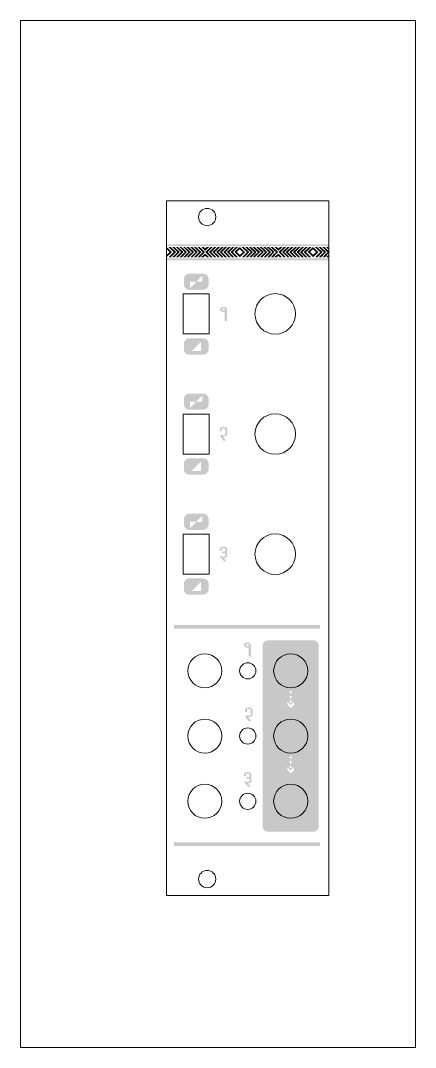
# Paper-space layout 'Layout1' of a CAD drawing. Header units: inches. Extents: x 0 to 2.87, y 0 to 7.48.
# The model-space entities are those that its viewports show. They can reach past a viewport. Long polylines and large blocks are cut down to what shows.
import ezdxf

# ---------------------------------------------------------------- set-up
doc = ezdxf.new("R2010")
doc.units = ezdxf.units.IN
doc.layers.add('cut lines', color=7, linetype='Continuous')
doc.layers.add('labels', color=7, linetype='Continuous')

msp = doc.modelspace()

# ---------------------------------------------------------------- hatches: boundary and pattern name
at = {"layer": 'labels', "true_color": 0xb2b2b2, "transparency": 33554687}
for points in [[(1.0629, 5.8507), (2.2455, 5.8507), (2.2455, 5.8368), (1.0629, 5.8368)], [(1.0629, 5.7481), (2.2455, 5.7481), (2.2455, 5.7342), (1.0629, 5.7342)], [(1.1162, 3.0773), (2.1783, 3.0773), (2.1783, 3.0495), (1.1162, 3.0495)], [(1.1162, 1.4946), (2.1783, 1.4946), (2.1783, 1.4668), (1.1162, 1.4668)]]:
    msp.add_hatch(color=253, dxfattribs=at).paths.add_polyline_path(points, flags=0)
h = msp.add_hatch(color=253, dxfattribs=at)
edge = h.paths.add_edge_path(flags=0)
edge.add_spline(control_points=[(1.0629, 5.8293), (1.0644, 5.8285), (1.066, 5.8278), (1.0672, 5.8267), (1.0719, 5.8223), (1.0764, 5.8179), (1.0811, 5.8135), (1.0835, 5.8113), (1.086, 5.8091), (1.0884, 5.8069), (1.0908, 5.8046), (1.0931, 5.8022), (1.0955, 5.7998), (1.0967, 5.7985), (1.098, 5.7973), (1.0993, 5.796), (1.1007, 5.7945), (1.1009, 5.793), (1.0997, 5.7913), (1.0994, 5.7908), (1.0992, 5.7904), (1.0989, 5.79), (1.0955, 5.7868), (1.0921, 5.7836), (1.0886, 5.7804), (1.0869, 5.7787), (1.0852, 5.777), (1.0835, 5.7754), (1.0803, 5.7724), (1.0771, 5.7695), (1.0739, 5.7665), (1.0718, 5.7646), (1.0698, 5.7626), (1.0677, 5.7606), (1.0666, 5.7596), (1.0654, 5.7586), (1.0642, 5.7577), (1.0639, 5.7574), (1.0634, 5.7575), (1.0629, 5.7574), (1.0629, 5.7574), (1.0629, 5.7742), (1.0629, 5.7742), (1.0642, 5.7754), (1.0654, 5.7767), (1.0668, 5.7779), (1.0722, 5.7826), (1.0777, 5.7874), (1.0831, 5.7921), (1.0837, 5.7926), (1.0842, 5.7932), (1.0849, 5.7939), (1.0818, 5.7967), (1.0788, 5.7994), (1.0759, 5.8021), (1.0716, 5.8063), (1.0673, 5.8105), (1.0629, 5.8146), (1.0629, 5.8146), (1.0629, 5.8293), (1.0629, 5.8293)], knot_values=[0, 0, 0, 0, 1, 1, 1, 2, 2, 2, 3, 3, 3, 4, 4, 4, 5, 5, 5, 6, 6, 6, 7, 7, 7, 8, 8, 8, 9, 9, 9, 10, 10, 10, 11, 11, 11, 12, 12, 12, 13, 13, 13, 14, 14, 14, 15, 15, 15, 16, 16, 16, 17, 17, 17, 18, 18, 18, 19, 19, 19, 20, 20, 20, 20], degree=3, periodic=1)
h = msp.add_hatch(color=253, dxfattribs=at)
edge = h.paths.add_edge_path(flags=0)
edge.add_spline(control_points=[(1.0935, 5.8302), (1.0953, 5.8283), (1.0969, 5.8263), (1.0988, 5.8246), (1.1045, 5.8195), (1.1104, 5.8145), (1.1161, 5.8094), (1.12, 5.8058), (1.1238, 5.8021), (1.1276, 5.7984), (1.1282, 5.7978), (1.1287, 5.7971), (1.1292, 5.7965), (1.1311, 5.794), (1.1312, 5.7932), (1.1291, 5.7909), (1.1264, 5.7879), (1.1235, 5.7852), (1.1207, 5.7824), (1.117, 5.7786), (1.1133, 5.7749), (1.1096, 5.7711), (1.1045, 5.7659), (1.0994, 5.7607), (1.0943, 5.7555), (1.094, 5.7552), (1.0935, 5.755), (1.0931, 5.755), (1.0885, 5.755), (1.0838, 5.755), (1.0789, 5.755), (1.0798, 5.7564), (1.0804, 5.7577), (1.0813, 5.7588), (1.084, 5.762), (1.0866, 5.7653), (1.0896, 5.7682), (1.0954, 5.7739), (1.1007, 5.7801), (1.1072, 5.785), (1.1101, 5.7872), (1.1124, 5.7904), (1.1152, 5.7932), (1.1132, 5.795), (1.1115, 5.7968), (1.1097, 5.7984), (1.1047, 5.8029), (1.0995, 5.8072), (1.095, 5.8123), (1.0916, 5.816), (1.0877, 5.8192), (1.0841, 5.8227), (1.0823, 5.8245), (1.0805, 5.8263), (1.0788, 5.8282), (1.0784, 5.8288), (1.0782, 5.8296), (1.0779, 5.8302), (1.0779, 5.8302), (1.0935, 5.8302), (1.0935, 5.8302)], knot_values=[0, 0, 0, 0, 1, 1, 1, 2, 2, 2, 3, 3, 3, 4, 4, 4, 5, 5, 5, 6, 6, 6, 7, 7, 7, 8, 8, 8, 9, 9, 9, 10, 10, 10, 11, 11, 11, 12, 12, 12, 13, 13, 13, 14, 14, 14, 15, 15, 15, 16, 16, 16, 17, 17, 17, 18, 18, 18, 19, 19, 19, 20, 20, 20, 20], degree=3, periodic=1)
h = msp.add_hatch(color=253, dxfattribs=at)
edge = h.paths.add_edge_path(flags=0)
edge.add_spline(control_points=[(1.1202, 5.8302), (1.1219, 5.8283), (1.1236, 5.8263), (1.1255, 5.8246), (1.1312, 5.8195), (1.1371, 5.8145), (1.1428, 5.8094), (1.1467, 5.8058), (1.1505, 5.8021), (1.1543, 5.7984), (1.1549, 5.7978), (1.1554, 5.7971), (1.1559, 5.7965), (1.1578, 5.794), (1.1579, 5.7932), (1.1558, 5.7909), (1.1531, 5.7879), (1.1502, 5.7852), (1.1474, 5.7824), (1.1437, 5.7786), (1.1399, 5.7749), (1.1363, 5.7711), (1.1312, 5.7659), (1.1261, 5.7607), (1.1209, 5.7555), (1.1207, 5.7552), (1.1202, 5.755), (1.1198, 5.755), (1.1152, 5.755), (1.1105, 5.755), (1.1055, 5.755), (1.1065, 5.7564), (1.1071, 5.7577), (1.108, 5.7588), (1.1107, 5.762), (1.1133, 5.7653), (1.1163, 5.7682), (1.1221, 5.7739), (1.1274, 5.7801), (1.1339, 5.785), (1.1369, 5.7872), (1.1391, 5.7904), (1.1419, 5.7932), (1.1399, 5.795), (1.1382, 5.7968), (1.1364, 5.7984), (1.1314, 5.8029), (1.1262, 5.8072), (1.1217, 5.8123), (1.1183, 5.816), (1.1144, 5.8192), (1.1108, 5.8227), (1.109, 5.8245), (1.1072, 5.8263), (1.1055, 5.8282), (1.1051, 5.8288), (1.1049, 5.8296), (1.1046, 5.8302), (1.1046, 5.8302), (1.1202, 5.8302), (1.1202, 5.8302)], knot_values=[0, 0, 0, 0, 1, 1, 1, 2, 2, 2, 3, 3, 3, 4, 4, 4, 5, 5, 5, 6, 6, 6, 7, 7, 7, 8, 8, 8, 9, 9, 9, 10, 10, 10, 11, 11, 11, 12, 12, 12, 13, 13, 13, 14, 14, 14, 15, 15, 15, 16, 16, 16, 17, 17, 17, 18, 18, 18, 19, 19, 19, 20, 20, 20, 20], degree=3, periodic=1)
h = msp.add_hatch(color=253, dxfattribs=at)
edge = h.paths.add_edge_path(flags=0)
edge.add_spline(control_points=[(1.1469, 5.8302), (1.1487, 5.8283), (1.1503, 5.8263), (1.1522, 5.8246), (1.1579, 5.8195), (1.1638, 5.8145), (1.1695, 5.8094), (1.1734, 5.8058), (1.1771, 5.8021), (1.1809, 5.7984), (1.1816, 5.7978), (1.1821, 5.7971), (1.1826, 5.7965), (1.1845, 5.794), (1.1846, 5.7932), (1.1825, 5.7909), (1.1798, 5.7879), (1.1769, 5.7852), (1.174, 5.7824), (1.1704, 5.7786), (1.1667, 5.7749), (1.1629, 5.7711), (1.1578, 5.7659), (1.1528, 5.7607), (1.1476, 5.7555), (1.1474, 5.7552), (1.1469, 5.755), (1.1465, 5.755), (1.1419, 5.755), (1.1372, 5.755), (1.1323, 5.755), (1.1331, 5.7564), (1.1337, 5.7577), (1.1347, 5.7588), (1.1374, 5.762), (1.14, 5.7653), (1.143, 5.7682), (1.1488, 5.7739), (1.154, 5.7801), (1.1606, 5.785), (1.1635, 5.7872), (1.1658, 5.7904), (1.1685, 5.7932), (1.1666, 5.795), (1.1649, 5.7968), (1.1631, 5.7984), (1.158, 5.8029), (1.1529, 5.8072), (1.1483, 5.8123), (1.145, 5.816), (1.1411, 5.8192), (1.1375, 5.8227), (1.1357, 5.8245), (1.1339, 5.8263), (1.1322, 5.8282), (1.1318, 5.8288), (1.1316, 5.8296), (1.1313, 5.8302), (1.1313, 5.8302), (1.1469, 5.8302), (1.1469, 5.8302)], knot_values=[0, 0, 0, 0, 1, 1, 1, 2, 2, 2, 3, 3, 3, 4, 4, 4, 5, 5, 5, 6, 6, 6, 7, 7, 7, 8, 8, 8, 9, 9, 9, 10, 10, 10, 11, 11, 11, 12, 12, 12, 13, 13, 13, 14, 14, 14, 15, 15, 15, 16, 16, 16, 17, 17, 17, 18, 18, 18, 19, 19, 19, 20, 20, 20, 20], degree=3, periodic=1)
h = msp.add_hatch(color=253, dxfattribs=at)
edge = h.paths.add_edge_path(flags=0)
edge.add_spline(control_points=[(1.173, 5.8302), (1.1747, 5.8284), (1.1763, 5.8265), (1.1781, 5.8248), (1.183, 5.8203), (1.188, 5.816), (1.1929, 5.8115), (1.1971, 5.8078), (1.2013, 5.804), (1.2053, 5.8001), (1.2067, 5.7988), (1.208, 5.7972), (1.2091, 5.7957), (1.2102, 5.7942), (1.21, 5.7933), (1.2089, 5.7919), (1.2059, 5.7878), (1.2019, 5.7848), (1.1983, 5.7813), (1.1951, 5.7781), (1.1919, 5.7747), (1.1888, 5.7714), (1.1836, 5.7661), (1.1784, 5.7608), (1.1732, 5.7555), (1.1729, 5.7553), (1.1726, 5.755), (1.1723, 5.755), (1.1676, 5.755), (1.1629, 5.755), (1.1578, 5.755), (1.1588, 5.7565), (1.1595, 5.7579), (1.1604, 5.7591), (1.1631, 5.7623), (1.1657, 5.7655), (1.1687, 5.7684), (1.1745, 5.7742), (1.1798, 5.7804), (1.1864, 5.7854), (1.1893, 5.7876), (1.1916, 5.7907), (1.1943, 5.7935), (1.1924, 5.7954), (1.1907, 5.7971), (1.1889, 5.7987), (1.1838, 5.8032), (1.1787, 5.8076), (1.1742, 5.8126), (1.1707, 5.8163), (1.1668, 5.8196), (1.1632, 5.8231), (1.1614, 5.8249), (1.1597, 5.8267), (1.158, 5.8285), (1.1576, 5.829), (1.1574, 5.8297), (1.1571, 5.8302), (1.1571, 5.8302), (1.173, 5.8302), (1.173, 5.8302)], knot_values=[0, 0, 0, 0, 1, 1, 1, 2, 2, 2, 3, 3, 3, 4, 4, 4, 5, 5, 5, 6, 6, 6, 7, 7, 7, 8, 8, 8, 9, 9, 9, 10, 10, 10, 11, 11, 11, 12, 12, 12, 13, 13, 13, 14, 14, 14, 15, 15, 15, 16, 16, 16, 17, 17, 17, 18, 18, 18, 19, 19, 19, 20, 20, 20, 20], degree=3, periodic=1)
h = msp.add_hatch(color=253, dxfattribs=at)
edge = h.paths.add_edge_path(flags=0)
edge.add_spline(control_points=[(1.1997, 5.8302), (1.2014, 5.8284), (1.2029, 5.8265), (1.2048, 5.8248), (1.2096, 5.8203), (1.2147, 5.816), (1.2196, 5.8115), (1.2238, 5.8078), (1.228, 5.804), (1.232, 5.8001), (1.2334, 5.7988), (1.2347, 5.7972), (1.2358, 5.7957), (1.2369, 5.7942), (1.2367, 5.7933), (1.2356, 5.7919), (1.2326, 5.7878), (1.2286, 5.7848), (1.225, 5.7813), (1.2217, 5.7781), (1.2187, 5.7747), (1.2154, 5.7714), (1.2103, 5.7661), (1.205, 5.7608), (1.1998, 5.7555), (1.1996, 5.7553), (1.1992, 5.755), (1.199, 5.755), (1.1943, 5.755), (1.1895, 5.755), (1.1845, 5.755), (1.1855, 5.7565), (1.1861, 5.7579), (1.1871, 5.7591), (1.1898, 5.7623), (1.1924, 5.7655), (1.1954, 5.7684), (1.2012, 5.7742), (1.2065, 5.7804), (1.2131, 5.7854), (1.216, 5.7876), (1.2183, 5.7907), (1.221, 5.7935), (1.2191, 5.7954), (1.2173, 5.7971), (1.2155, 5.7987), (1.2105, 5.8032), (1.2054, 5.8076), (1.2008, 5.8126), (1.1975, 5.8163), (1.1935, 5.8196), (1.1899, 5.8231), (1.1881, 5.8249), (1.1864, 5.8267), (1.1847, 5.8285), (1.1843, 5.829), (1.1841, 5.8297), (1.1838, 5.8302), (1.1838, 5.8302), (1.1997, 5.8302), (1.1997, 5.8302)], knot_values=[0, 0, 0, 0, 1, 1, 1, 2, 2, 2, 3, 3, 3, 4, 4, 4, 5, 5, 5, 6, 6, 6, 7, 7, 7, 8, 8, 8, 9, 9, 9, 10, 10, 10, 11, 11, 11, 12, 12, 12, 13, 13, 13, 14, 14, 14, 15, 15, 15, 16, 16, 16, 17, 17, 17, 18, 18, 18, 19, 19, 19, 20, 20, 20, 20], degree=3, periodic=1)
h = msp.add_hatch(color=253, dxfattribs=at)
edge = h.paths.add_edge_path(flags=0)
edge.add_spline(control_points=[(1.2249, 5.8302), (1.2266, 5.8283), (1.2282, 5.8263), (1.2301, 5.8246), (1.2359, 5.8195), (1.2418, 5.8145), (1.2474, 5.8094), (1.2514, 5.8058), (1.2551, 5.8021), (1.2589, 5.7984), (1.2595, 5.7978), (1.26, 5.7971), (1.2606, 5.7965), (1.2625, 5.794), (1.2625, 5.7932), (1.2605, 5.7909), (1.2577, 5.7879), (1.2548, 5.7852), (1.252, 5.7824), (1.2483, 5.7786), (1.2446, 5.7749), (1.2409, 5.7711), (1.2359, 5.7659), (1.2307, 5.7607), (1.2256, 5.7555), (1.2253, 5.7552), (1.2248, 5.755), (1.2245, 5.755), (1.2198, 5.755), (1.2152, 5.755), (1.2102, 5.755), (1.2111, 5.7564), (1.2118, 5.7577), (1.2126, 5.7588), (1.2154, 5.762), (1.218, 5.7653), (1.221, 5.7682), (1.2268, 5.7739), (1.232, 5.7801), (1.2386, 5.785), (1.2415, 5.7872), (1.2438, 5.7904), (1.2465, 5.7932), (1.2446, 5.795), (1.2429, 5.7968), (1.2411, 5.7984), (1.236, 5.8029), (1.2309, 5.8072), (1.2263, 5.8123), (1.223, 5.816), (1.2191, 5.8192), (1.2155, 5.8227), (1.2136, 5.8245), (1.2119, 5.8263), (1.2102, 5.8282), (1.2097, 5.8288), (1.2096, 5.8296), (1.2093, 5.8302), (1.2093, 5.8302), (1.2249, 5.8302), (1.2249, 5.8302)], knot_values=[0, 0, 0, 0, 1, 1, 1, 2, 2, 2, 3, 3, 3, 4, 4, 4, 5, 5, 5, 6, 6, 6, 7, 7, 7, 8, 8, 8, 9, 9, 9, 10, 10, 10, 11, 11, 11, 12, 12, 12, 13, 13, 13, 14, 14, 14, 15, 15, 15, 16, 16, 16, 17, 17, 17, 18, 18, 18, 19, 19, 19, 20, 20, 20, 20], degree=3, periodic=1)
h = msp.add_hatch(color=253, dxfattribs=at)
edge = h.paths.add_edge_path(flags=0)
edge.add_spline(control_points=[(1.2515, 5.8302), (1.2533, 5.8283), (1.255, 5.8263), (1.2568, 5.8246), (1.2626, 5.8195), (1.2685, 5.8145), (1.2741, 5.8094), (1.2781, 5.8058), (1.2818, 5.8021), (1.2856, 5.7984), (1.2862, 5.7978), (1.2868, 5.7971), (1.2873, 5.7965), (1.2891, 5.794), (1.2892, 5.7932), (1.2871, 5.7909), (1.2844, 5.7879), (1.2815, 5.7852), (1.2787, 5.7824), (1.275, 5.7786), (1.2713, 5.7749), (1.2676, 5.7711), (1.2625, 5.7659), (1.2574, 5.7607), (1.2523, 5.7555), (1.252, 5.7552), (1.2515, 5.755), (1.2511, 5.755), (1.2465, 5.755), (1.2419, 5.755), (1.2369, 5.755), (1.2378, 5.7564), (1.2384, 5.7577), (1.2393, 5.7588), (1.242, 5.762), (1.2446, 5.7653), (1.2476, 5.7682), (1.2535, 5.7739), (1.2587, 5.7801), (1.2653, 5.785), (1.2682, 5.7872), (1.2705, 5.7904), (1.2732, 5.7932), (1.2713, 5.795), (1.2696, 5.7968), (1.2678, 5.7984), (1.2627, 5.8029), (1.2576, 5.8072), (1.253, 5.8123), (1.2496, 5.816), (1.2458, 5.8192), (1.2422, 5.8227), (1.2403, 5.8245), (1.2386, 5.8263), (1.2369, 5.8282), (1.2364, 5.8288), (1.2362, 5.8296), (1.236, 5.8302), (1.236, 5.8302), (1.2515, 5.8302), (1.2515, 5.8302)], knot_values=[0, 0, 0, 0, 1, 1, 1, 2, 2, 2, 3, 3, 3, 4, 4, 4, 5, 5, 5, 6, 6, 6, 7, 7, 7, 8, 8, 8, 9, 9, 9, 10, 10, 10, 11, 11, 11, 12, 12, 12, 13, 13, 13, 14, 14, 14, 15, 15, 15, 16, 16, 16, 17, 17, 17, 18, 18, 18, 19, 19, 19, 20, 20, 20, 20], degree=3, periodic=1)
h = msp.add_hatch(color=253, dxfattribs=at)
edge = h.paths.add_edge_path(flags=0)
edge.add_spline(control_points=[(1.2776, 5.8302), (1.2793, 5.8284), (1.2809, 5.8265), (1.2828, 5.8248), (1.2877, 5.8203), (1.2926, 5.816), (1.2976, 5.8115), (1.3018, 5.8078), (1.3059, 5.804), (1.31, 5.8001), (1.3114, 5.7988), (1.3126, 5.7972), (1.3138, 5.7957), (1.3149, 5.7942), (1.3146, 5.7933), (1.3136, 5.7919), (1.3105, 5.7878), (1.3065, 5.7848), (1.303, 5.7813), (1.2997, 5.7781), (1.2966, 5.7747), (1.2934, 5.7714), (1.2883, 5.7661), (1.283, 5.7608), (1.2778, 5.7555), (1.2776, 5.7553), (1.2772, 5.755), (1.277, 5.755), (1.2722, 5.755), (1.2675, 5.755), (1.2625, 5.755), (1.2634, 5.7565), (1.2641, 5.7579), (1.2651, 5.7591), (1.2678, 5.7623), (1.2704, 5.7655), (1.2733, 5.7684), (1.2792, 5.7742), (1.2845, 5.7804), (1.2911, 5.7854), (1.294, 5.7876), (1.2963, 5.7907), (1.299, 5.7935), (1.297, 5.7954), (1.2953, 5.7971), (1.2935, 5.7987), (1.2885, 5.8032), (1.2834, 5.8076), (1.2788, 5.8126), (1.2754, 5.8163), (1.2715, 5.8196), (1.2679, 5.8231), (1.2661, 5.8249), (1.2644, 5.8267), (1.2627, 5.8285), (1.2622, 5.829), (1.262, 5.8297), (1.2617, 5.8302), (1.2617, 5.8302), (1.2776, 5.8302), (1.2776, 5.8302)], knot_values=[0, 0, 0, 0, 1, 1, 1, 2, 2, 2, 3, 3, 3, 4, 4, 4, 5, 5, 5, 6, 6, 6, 7, 7, 7, 8, 8, 8, 9, 9, 9, 10, 10, 10, 11, 11, 11, 12, 12, 12, 13, 13, 13, 14, 14, 14, 15, 15, 15, 16, 16, 16, 17, 17, 17, 18, 18, 18, 19, 19, 19, 20, 20, 20, 20], degree=3, periodic=1)
h = msp.add_hatch(color=253, dxfattribs=at)
edge = h.paths.add_edge_path(flags=0)
edge.add_spline(control_points=[(1.3044, 5.8302), (1.306, 5.8284), (1.3076, 5.8265), (1.3094, 5.8248), (1.3143, 5.8203), (1.3193, 5.816), (1.3243, 5.8115), (1.3284, 5.8078), (1.3326, 5.804), (1.3367, 5.8001), (1.3381, 5.7988), (1.3393, 5.7972), (1.3405, 5.7957), (1.3415, 5.7942), (1.3413, 5.7933), (1.3403, 5.7919), (1.3372, 5.7878), (1.3332, 5.7848), (1.3296, 5.7813), (1.3264, 5.7781), (1.3233, 5.7747), (1.3201, 5.7714), (1.3149, 5.7661), (1.3097, 5.7608), (1.3045, 5.7555), (1.3043, 5.7553), (1.3039, 5.755), (1.3037, 5.755), (1.2989, 5.755), (1.2942, 5.755), (1.2892, 5.755), (1.2901, 5.7565), (1.2908, 5.7579), (1.2918, 5.7591), (1.2944, 5.7623), (1.2971, 5.7655), (1.3, 5.7684), (1.3059, 5.7742), (1.3111, 5.7804), (1.3177, 5.7854), (1.3207, 5.7876), (1.3229, 5.7907), (1.3257, 5.7935), (1.3237, 5.7954), (1.322, 5.7971), (1.3202, 5.7987), (1.3152, 5.8032), (1.31, 5.8076), (1.3055, 5.8126), (1.3021, 5.8163), (1.2982, 5.8196), (1.2945, 5.8231), (1.2927, 5.8249), (1.291, 5.8267), (1.2893, 5.8285), (1.2889, 5.829), (1.2888, 5.8297), (1.2884, 5.8302), (1.2884, 5.8302), (1.3044, 5.8302), (1.3044, 5.8302)], knot_values=[0, 0, 0, 0, 1, 1, 1, 2, 2, 2, 3, 3, 3, 4, 4, 4, 5, 5, 5, 6, 6, 6, 7, 7, 7, 8, 8, 8, 9, 9, 9, 10, 10, 10, 11, 11, 11, 12, 12, 12, 13, 13, 13, 14, 14, 14, 15, 15, 15, 16, 16, 16, 17, 17, 17, 18, 18, 18, 19, 19, 19, 20, 20, 20, 20], degree=3, periodic=1)
h = msp.add_hatch(color=253, dxfattribs=at)
edge = h.paths.add_edge_path(flags=0)
edge.add_spline(control_points=[(1.3725, 5.755), (1.3671, 5.755), (1.3617, 5.755), (1.3564, 5.755), (1.3559, 5.755), (1.3554, 5.7554), (1.355, 5.7558), (1.3521, 5.7584), (1.3493, 5.761), (1.3464, 5.7637), (1.3453, 5.7648), (1.3442, 5.7661), (1.3429, 5.7675), (1.3421, 5.7667), (1.3415, 5.766), (1.3408, 5.7653), (1.3374, 5.762), (1.334, 5.7587), (1.3306, 5.7554), (1.3303, 5.7552), (1.3298, 5.755), (1.3294, 5.755), (1.3238, 5.755), (1.3183, 5.755), (1.3126, 5.755), (1.3126, 5.755), (1.3125, 5.7551), (1.3121, 5.7552), (1.314, 5.757), (1.3158, 5.7588), (1.3177, 5.7605), (1.3236, 5.7658), (1.3297, 5.7712), (1.3357, 5.7766), (1.3373, 5.778), (1.339, 5.7794), (1.3407, 5.7806), (1.3426, 5.782), (1.3438, 5.7819), (1.3456, 5.7805), (1.3492, 5.7777), (1.3527, 5.7748), (1.3558, 5.7713), (1.358, 5.7688), (1.3607, 5.7667), (1.3632, 5.7644), (1.3632, 5.7644), (1.3728, 5.7554), (1.3728, 5.7554), (1.3727, 5.7553), (1.3726, 5.7551), (1.3725, 5.755)], knot_values=[0, 0, 0, 0, 1, 1, 1, 2, 2, 2, 3, 3, 3, 4, 4, 4, 5, 5, 5, 6, 6, 6, 7, 7, 7, 8, 8, 8, 9, 9, 9, 10, 10, 10, 11, 11, 11, 12, 12, 12, 13, 13, 13, 14, 14, 14, 15, 15, 15, 16, 16, 16, 17, 17, 17, 17], degree=3, periodic=1)
h = msp.add_hatch(color=253, dxfattribs=at)
edge = h.paths.add_edge_path(flags=0)
edge.add_spline(control_points=[(1.3727, 5.8302), (1.3708, 5.8284), (1.3688, 5.8267), (1.3669, 5.8249), (1.364, 5.822), (1.3611, 5.8192), (1.3582, 5.8164), (1.356, 5.8143), (1.3537, 5.8124), (1.3515, 5.8104), (1.3493, 5.8084), (1.3472, 5.8064), (1.3451, 5.8044), (1.3441, 5.8034), (1.3432, 5.8035), (1.3422, 5.8042), (1.3415, 5.8047), (1.3409, 5.8051), (1.3404, 5.8056), (1.3373, 5.8088), (1.3342, 5.8119), (1.3311, 5.815), (1.3264, 5.8198), (1.3218, 5.8247), (1.3172, 5.8295), (1.3169, 5.8298), (1.3168, 5.83), (1.3166, 5.8302), (1.3166, 5.8302), (1.3334, 5.8302), (1.3334, 5.8302), (1.3342, 5.8294), (1.3349, 5.8286), (1.3356, 5.8279), (1.3373, 5.8263), (1.3392, 5.8252), (1.3404, 5.8232), (1.341, 5.822), (1.3421, 5.8211), (1.3429, 5.8201), (1.345, 5.8221), (1.3467, 5.8238), (1.3485, 5.8254), (1.3503, 5.827), (1.3522, 5.8286), (1.3541, 5.8302), (1.3541, 5.8302), (1.3727, 5.8302), (1.3727, 5.8302)], knot_values=[0, 0, 0, 0, 1, 1, 1, 2, 2, 2, 3, 3, 3, 4, 4, 4, 5, 5, 5, 6, 6, 6, 7, 7, 7, 8, 8, 8, 9, 9, 9, 10, 10, 10, 11, 11, 11, 12, 12, 12, 13, 13, 13, 14, 14, 14, 15, 15, 15, 16, 16, 16, 16], degree=3, periodic=1)
h = msp.add_hatch(color=253, dxfattribs=at)
edge = h.paths.add_edge_path(flags=0)
edge.add_spline(control_points=[(1.3985, 5.8302), (1.3966, 5.8279), (1.3948, 5.8255), (1.3926, 5.8234), (1.3899, 5.8206), (1.3868, 5.8181), (1.384, 5.8153), (1.3813, 5.8127), (1.3789, 5.8098), (1.3762, 5.8072), (1.3733, 5.8044), (1.3702, 5.8018), (1.3672, 5.7991), (1.3653, 5.7974), (1.3634, 5.7956), (1.3615, 5.7937), (1.3617, 5.7933), (1.362, 5.793), (1.3622, 5.7927), (1.365, 5.7894), (1.3681, 5.7864), (1.3714, 5.7836), (1.3744, 5.7812), (1.377, 5.7784), (1.3797, 5.7757), (1.383, 5.7724), (1.3863, 5.7691), (1.3894, 5.7657), (1.3915, 5.7635), (1.3935, 5.7612), (1.3954, 5.7588), (1.3963, 5.7577), (1.3969, 5.7564), (1.3978, 5.755), (1.3978, 5.755), (1.3877, 5.755), (1.3877, 5.755), (1.3829, 5.755), (1.3829, 5.7549), (1.3796, 5.7584), (1.3729, 5.7654), (1.3663, 5.7724), (1.3595, 5.7794), (1.3571, 5.7818), (1.3544, 5.7839), (1.3519, 5.7864), (1.35, 5.7883), (1.3482, 5.7903), (1.3464, 5.7924), (1.3456, 5.7932), (1.3456, 5.7944), (1.3462, 5.7953), (1.3472, 5.7966), (1.3481, 5.798), (1.3492, 5.799), (1.3541, 5.8037), (1.3592, 5.8082), (1.3641, 5.8128), (1.3678, 5.8162), (1.3715, 5.8194), (1.3751, 5.8228), (1.3774, 5.8249), (1.3796, 5.8271), (1.3818, 5.8292), (1.3821, 5.8295), (1.3823, 5.8299), (1.3826, 5.8302), (1.3826, 5.8302), (1.3985, 5.8302), (1.3985, 5.8302)], knot_values=[0, 0, 0, 0, 1, 1, 1, 2, 2, 2, 3, 3, 3, 4, 4, 4, 5, 5, 5, 6, 6, 6, 7, 7, 7, 8, 8, 8, 9, 9, 9, 10, 10, 10, 11, 11, 11, 12, 12, 12, 13, 13, 13, 14, 14, 14, 15, 15, 15, 16, 16, 16, 17, 17, 17, 18, 18, 18, 19, 19, 19, 20, 20, 20, 21, 21, 21, 22, 22, 22, 23, 23, 23, 23], degree=3, periodic=1)
h = msp.add_hatch(color=253, dxfattribs=at)
edge = h.paths.add_edge_path(flags=0)
edge.add_spline(control_points=[(1.4252, 5.8302), (1.4233, 5.8279), (1.4215, 5.8255), (1.4193, 5.8234), (1.4166, 5.8206), (1.4135, 5.8181), (1.4107, 5.8153), (1.408, 5.8127), (1.4056, 5.8098), (1.4029, 5.8072), (1.4, 5.8044), (1.3969, 5.8018), (1.3939, 5.7991), (1.392, 5.7974), (1.3901, 5.7956), (1.3882, 5.7937), (1.3884, 5.7933), (1.3886, 5.793), (1.3889, 5.7927), (1.3917, 5.7894), (1.3948, 5.7864), (1.3981, 5.7836), (1.4011, 5.7812), (1.4037, 5.7784), (1.4064, 5.7757), (1.4097, 5.7724), (1.4129, 5.7691), (1.4161, 5.7657), (1.4182, 5.7635), (1.4202, 5.7612), (1.4221, 5.7588), (1.423, 5.7577), (1.4236, 5.7564), (1.4245, 5.755), (1.4245, 5.755), (1.4143, 5.755), (1.4143, 5.755), (1.4096, 5.755), (1.4096, 5.7549), (1.4063, 5.7584), (1.3996, 5.7654), (1.393, 5.7724), (1.3862, 5.7794), (1.3838, 5.7818), (1.3811, 5.7839), (1.3786, 5.7864), (1.3767, 5.7883), (1.3749, 5.7903), (1.373, 5.7924), (1.3723, 5.7932), (1.3723, 5.7944), (1.373, 5.7953), (1.3739, 5.7966), (1.3747, 5.798), (1.3759, 5.799), (1.3808, 5.8037), (1.3858, 5.8082), (1.3909, 5.8128), (1.3945, 5.8162), (1.3982, 5.8194), (1.4018, 5.8228), (1.4041, 5.8249), (1.4063, 5.8271), (1.4085, 5.8292), (1.4088, 5.8295), (1.409, 5.8299), (1.4093, 5.8302), (1.4093, 5.8302), (1.4252, 5.8302), (1.4252, 5.8302)], knot_values=[0, 0, 0, 0, 1, 1, 1, 2, 2, 2, 3, 3, 3, 4, 4, 4, 5, 5, 5, 6, 6, 6, 7, 7, 7, 8, 8, 8, 9, 9, 9, 10, 10, 10, 11, 11, 11, 12, 12, 12, 13, 13, 13, 14, 14, 14, 15, 15, 15, 16, 16, 16, 17, 17, 17, 18, 18, 18, 19, 19, 19, 20, 20, 20, 21, 21, 21, 22, 22, 22, 23, 23, 23, 23], degree=3, periodic=1)
h = msp.add_hatch(color=253, dxfattribs=at)
edge = h.paths.add_edge_path(flags=0)
edge.add_spline(control_points=[(1.451, 5.8302), (1.4504, 5.8293), (1.45, 5.8282), (1.4492, 5.8274), (1.445, 5.8232), (1.4406, 5.8191), (1.4363, 5.8149), (1.4337, 5.8123), (1.4313, 5.8095), (1.4287, 5.8069), (1.4258, 5.8041), (1.4226, 5.8015), (1.4197, 5.7988), (1.4178, 5.797), (1.4159, 5.7952), (1.4139, 5.7934), (1.4144, 5.7928), (1.4148, 5.7922), (1.4152, 5.7917), (1.418, 5.789), (1.4207, 5.7863), (1.4235, 5.7837), (1.4256, 5.7817), (1.428, 5.7799), (1.43, 5.7778), (1.4341, 5.7737), (1.438, 5.7695), (1.4419, 5.7654), (1.444, 5.7631), (1.446, 5.7608), (1.4479, 5.7585), (1.4487, 5.7575), (1.4492, 5.7563), (1.45, 5.755), (1.4494, 5.755), (1.4491, 5.755), (1.4487, 5.755), (1.4446, 5.755), (1.4404, 5.7549), (1.4363, 5.755), (1.4357, 5.755), (1.435, 5.7552), (1.4347, 5.7555), (1.4286, 5.7617), (1.4226, 5.7681), (1.4164, 5.7743), (1.4122, 5.7786), (1.4078, 5.7825), (1.4035, 5.7868), (1.4018, 5.7884), (1.4002, 5.7903), (1.3988, 5.7922), (1.3984, 5.7928), (1.3984, 5.7942), (1.3988, 5.7949), (1.3995, 5.7963), (1.4005, 5.7975), (1.4016, 5.7986), (1.4066, 5.8033), (1.4116, 5.8079), (1.4166, 5.8125), (1.4203, 5.8158), (1.424, 5.8191), (1.4276, 5.8225), (1.4299, 5.8246), (1.4321, 5.8268), (1.4344, 5.829), (1.4348, 5.8294), (1.4351, 5.8298), (1.4354, 5.8302), (1.4354, 5.8302), (1.451, 5.8302), (1.451, 5.8302)], knot_values=[0, 0, 0, 0, 1, 1, 1, 2, 2, 2, 3, 3, 3, 4, 4, 4, 5, 5, 5, 6, 6, 6, 7, 7, 7, 8, 8, 8, 9, 9, 9, 10, 10, 10, 11, 11, 11, 12, 12, 12, 13, 13, 13, 14, 14, 14, 15, 15, 15, 16, 16, 16, 17, 17, 17, 18, 18, 18, 19, 19, 19, 20, 20, 20, 21, 21, 21, 22, 22, 22, 23, 23, 23, 24, 24, 24, 24], degree=3, periodic=1)
h = msp.add_hatch(color=253, dxfattribs=at)
edge = h.paths.add_edge_path(flags=0)
edge.add_spline(control_points=[(1.4777, 5.8302), (1.4771, 5.8293), (1.4767, 5.8282), (1.4759, 5.8274), (1.4717, 5.8232), (1.4673, 5.8191), (1.463, 5.8149), (1.4604, 5.8123), (1.458, 5.8095), (1.4554, 5.8069), (1.4525, 5.8041), (1.4494, 5.8015), (1.4464, 5.7988), (1.4445, 5.797), (1.4425, 5.7952), (1.4406, 5.7934), (1.4411, 5.7928), (1.4415, 5.7922), (1.442, 5.7917), (1.4447, 5.789), (1.4474, 5.7863), (1.4502, 5.7837), (1.4523, 5.7817), (1.4547, 5.7799), (1.4567, 5.7778), (1.4608, 5.7737), (1.4647, 5.7695), (1.4686, 5.7654), (1.4707, 5.7631), (1.4727, 5.7608), (1.4746, 5.7585), (1.4754, 5.7575), (1.4759, 5.7563), (1.4767, 5.755), (1.4761, 5.755), (1.4758, 5.755), (1.4754, 5.755), (1.4712, 5.755), (1.4671, 5.7549), (1.463, 5.755), (1.4624, 5.755), (1.4618, 5.7552), (1.4614, 5.7555), (1.4553, 5.7617), (1.4492, 5.7681), (1.4431, 5.7743), (1.4389, 5.7786), (1.4344, 5.7825), (1.4302, 5.7868), (1.4285, 5.7884), (1.4269, 5.7903), (1.4255, 5.7922), (1.425, 5.7928), (1.4251, 5.7942), (1.4255, 5.7949), (1.4262, 5.7963), (1.4272, 5.7975), (1.4283, 5.7986), (1.4333, 5.8033), (1.4383, 5.8079), (1.4433, 5.8125), (1.447, 5.8158), (1.4507, 5.8191), (1.4543, 5.8225), (1.4566, 5.8246), (1.4588, 5.8268), (1.461, 5.829), (1.4615, 5.8294), (1.4618, 5.8298), (1.4621, 5.8302), (1.4621, 5.8302), (1.4777, 5.8302), (1.4777, 5.8302)], knot_values=[0, 0, 0, 0, 1, 1, 1, 2, 2, 2, 3, 3, 3, 4, 4, 4, 5, 5, 5, 6, 6, 6, 7, 7, 7, 8, 8, 8, 9, 9, 9, 10, 10, 10, 11, 11, 11, 12, 12, 12, 13, 13, 13, 14, 14, 14, 15, 15, 15, 16, 16, 16, 17, 17, 17, 18, 18, 18, 19, 19, 19, 20, 20, 20, 21, 21, 21, 22, 22, 22, 23, 23, 23, 24, 24, 24, 24], degree=3, periodic=1)
h = msp.add_hatch(color=253, dxfattribs=at)
edge = h.paths.add_edge_path(flags=0)
edge.add_spline(control_points=[(1.5032, 5.8302), (1.5012, 5.8279), (1.4994, 5.8255), (1.4973, 5.8234), (1.4945, 5.8206), (1.4915, 5.8181), (1.4886, 5.8153), (1.486, 5.8127), (1.4836, 5.8098), (1.4809, 5.8072), (1.478, 5.8044), (1.4749, 5.8018), (1.4719, 5.7991), (1.47, 5.7974), (1.4681, 5.7956), (1.4661, 5.7937), (1.4664, 5.7933), (1.4666, 5.793), (1.4669, 5.7927), (1.4697, 5.7894), (1.4727, 5.7864), (1.4761, 5.7836), (1.479, 5.7812), (1.4817, 5.7784), (1.4844, 5.7757), (1.4877, 5.7724), (1.4909, 5.7691), (1.4941, 5.7657), (1.4962, 5.7635), (1.4982, 5.7612), (1.5, 5.7588), (1.501, 5.7577), (1.5015, 5.7564), (1.5024, 5.755), (1.5024, 5.755), (1.4923, 5.755), (1.4923, 5.755), (1.4876, 5.755), (1.4875, 5.7549), (1.4843, 5.7584), (1.4776, 5.7654), (1.471, 5.7724), (1.4642, 5.7794), (1.4618, 5.7818), (1.4591, 5.7839), (1.4566, 5.7864), (1.4546, 5.7883), (1.4528, 5.7903), (1.451, 5.7924), (1.4502, 5.7932), (1.4503, 5.7944), (1.4509, 5.7953), (1.4518, 5.7966), (1.4527, 5.798), (1.4539, 5.799), (1.4588, 5.8037), (1.4638, 5.8082), (1.4688, 5.8128), (1.4725, 5.8162), (1.4762, 5.8194), (1.4798, 5.8228), (1.482, 5.8249), (1.4842, 5.8271), (1.4865, 5.8292), (1.4867, 5.8295), (1.487, 5.8299), (1.4873, 5.8302), (1.4873, 5.8302), (1.5032, 5.8302), (1.5032, 5.8302)], knot_values=[0, 0, 0, 0, 1, 1, 1, 2, 2, 2, 3, 3, 3, 4, 4, 4, 5, 5, 5, 6, 6, 6, 7, 7, 7, 8, 8, 8, 9, 9, 9, 10, 10, 10, 11, 11, 11, 12, 12, 12, 13, 13, 13, 14, 14, 14, 15, 15, 15, 16, 16, 16, 17, 17, 17, 18, 18, 18, 19, 19, 19, 20, 20, 20, 21, 21, 21, 22, 22, 22, 23, 23, 23, 23], degree=3, periodic=1)
h = msp.add_hatch(color=253, dxfattribs=at)
edge = h.paths.add_edge_path(flags=0)
edge.add_spline(control_points=[(1.5298, 5.8302), (1.5279, 5.8279), (1.5261, 5.8255), (1.524, 5.8234), (1.5212, 5.8206), (1.5181, 5.8181), (1.5153, 5.8153), (1.5127, 5.8127), (1.5103, 5.8098), (1.5076, 5.8072), (1.5047, 5.8044), (1.5015, 5.8018), (1.4986, 5.7991), (1.4966, 5.7974), (1.4948, 5.7956), (1.4928, 5.7937), (1.4931, 5.7933), (1.4933, 5.793), (1.4935, 5.7927), (1.4963, 5.7894), (1.4995, 5.7864), (1.5028, 5.7836), (1.5058, 5.7812), (1.5084, 5.7784), (1.5111, 5.7757), (1.5144, 5.7724), (1.5176, 5.7691), (1.5207, 5.7657), (1.5229, 5.7635), (1.5249, 5.7612), (1.5267, 5.7588), (1.5276, 5.7577), (1.5282, 5.7564), (1.5291, 5.755), (1.5291, 5.755), (1.519, 5.755), (1.519, 5.755), (1.5142, 5.755), (1.5142, 5.7549), (1.511, 5.7584), (1.5043, 5.7654), (1.4976, 5.7724), (1.4909, 5.7794), (1.4885, 5.7818), (1.4858, 5.7839), (1.4833, 5.7864), (1.4813, 5.7883), (1.4795, 5.7903), (1.4777, 5.7924), (1.4769, 5.7932), (1.4769, 5.7944), (1.4776, 5.7953), (1.4785, 5.7966), (1.4794, 5.798), (1.4805, 5.799), (1.4855, 5.8037), (1.4905, 5.8082), (1.4955, 5.8128), (1.4992, 5.8162), (1.5029, 5.8194), (1.5065, 5.8228), (1.5087, 5.8249), (1.5109, 5.8271), (1.5131, 5.8292), (1.5135, 5.8295), (1.5137, 5.8299), (1.514, 5.8302), (1.514, 5.8302), (1.5298, 5.8302), (1.5298, 5.8302)], knot_values=[0, 0, 0, 0, 1, 1, 1, 2, 2, 2, 3, 3, 3, 4, 4, 4, 5, 5, 5, 6, 6, 6, 7, 7, 7, 8, 8, 8, 9, 9, 9, 10, 10, 10, 11, 11, 11, 12, 12, 12, 13, 13, 13, 14, 14, 14, 15, 15, 15, 16, 16, 16, 17, 17, 17, 18, 18, 18, 19, 19, 19, 20, 20, 20, 21, 21, 21, 22, 22, 22, 23, 23, 23, 23], degree=3, periodic=1)
h = msp.add_hatch(color=253, dxfattribs=at)
edge = h.paths.add_edge_path(flags=0)
edge.add_spline(control_points=[(1.5556, 5.8302), (1.5551, 5.8293), (1.5547, 5.8282), (1.5538, 5.8274), (1.5496, 5.8232), (1.5452, 5.8191), (1.541, 5.8149), (1.5384, 5.8123), (1.536, 5.8095), (1.5333, 5.8069), (1.5304, 5.8041), (1.5273, 5.8015), (1.5244, 5.7988), (1.5224, 5.797), (1.5205, 5.7952), (1.5186, 5.7934), (1.5191, 5.7928), (1.5195, 5.7922), (1.5199, 5.7917), (1.5226, 5.789), (1.5254, 5.7863), (1.5282, 5.7837), (1.5303, 5.7817), (1.5326, 5.7799), (1.5347, 5.7778), (1.5387, 5.7737), (1.5427, 5.7695), (1.5466, 5.7654), (1.5487, 5.7631), (1.5507, 5.7608), (1.5525, 5.7585), (1.5534, 5.7575), (1.5539, 5.7563), (1.5546, 5.755), (1.5541, 5.755), (1.5537, 5.755), (1.5534, 5.755), (1.5492, 5.755), (1.5451, 5.7549), (1.5409, 5.755), (1.5404, 5.755), (1.5397, 5.7552), (1.5393, 5.7555), (1.5332, 5.7617), (1.5272, 5.7681), (1.5211, 5.7743), (1.5168, 5.7786), (1.5124, 5.7825), (1.5082, 5.7868), (1.5065, 5.7884), (1.5049, 5.7903), (1.5035, 5.7922), (1.503, 5.7928), (1.5031, 5.7942), (1.5035, 5.7949), (1.5041, 5.7963), (1.5051, 5.7975), (1.5062, 5.7986), (1.5112, 5.8033), (1.5162, 5.8079), (1.5213, 5.8125), (1.5249, 5.8158), (1.5286, 5.8191), (1.5322, 5.8225), (1.5346, 5.8246), (1.5368, 5.8268), (1.539, 5.829), (1.5394, 5.8294), (1.5397, 5.8298), (1.5401, 5.8302), (1.5401, 5.8302), (1.5556, 5.8302), (1.5556, 5.8302)], knot_values=[0, 0, 0, 0, 1, 1, 1, 2, 2, 2, 3, 3, 3, 4, 4, 4, 5, 5, 5, 6, 6, 6, 7, 7, 7, 8, 8, 8, 9, 9, 9, 10, 10, 10, 11, 11, 11, 12, 12, 12, 13, 13, 13, 14, 14, 14, 15, 15, 15, 16, 16, 16, 17, 17, 17, 18, 18, 18, 19, 19, 19, 20, 20, 20, 21, 21, 21, 22, 22, 22, 23, 23, 23, 24, 24, 24, 24], degree=3, periodic=1)
h = msp.add_hatch(color=253, dxfattribs=at)
edge = h.paths.add_edge_path(flags=0)
edge.add_spline(control_points=[(1.5823, 5.8302), (1.5818, 5.8293), (1.5814, 5.8282), (1.5806, 5.8274), (1.5763, 5.8232), (1.5719, 5.8191), (1.5677, 5.8149), (1.5651, 5.8123), (1.5627, 5.8095), (1.5601, 5.8069), (1.5571, 5.8041), (1.554, 5.8015), (1.551, 5.7988), (1.5491, 5.797), (1.5473, 5.7952), (1.5452, 5.7934), (1.5457, 5.7928), (1.5461, 5.7922), (1.5466, 5.7917), (1.5493, 5.789), (1.5521, 5.7863), (1.5548, 5.7837), (1.557, 5.7817), (1.5594, 5.7799), (1.5614, 5.7778), (1.5654, 5.7737), (1.5693, 5.7695), (1.5733, 5.7654), (1.5754, 5.7631), (1.5773, 5.7608), (1.5793, 5.7585), (1.58, 5.7575), (1.5806, 5.7563), (1.5814, 5.755), (1.5808, 5.755), (1.5804, 5.755), (1.58, 5.755), (1.5759, 5.755), (1.5717, 5.7549), (1.5676, 5.755), (1.5671, 5.755), (1.5664, 5.7552), (1.566, 5.7555), (1.56, 5.7617), (1.5539, 5.7681), (1.5478, 5.7743), (1.5436, 5.7786), (1.5391, 5.7825), (1.5349, 5.7868), (1.5332, 5.7884), (1.5316, 5.7903), (1.5302, 5.7922), (1.5297, 5.7928), (1.5298, 5.7942), (1.5301, 5.7949), (1.5308, 5.7963), (1.5318, 5.7975), (1.5329, 5.7986), (1.5379, 5.8033), (1.5429, 5.8079), (1.548, 5.8125), (1.5516, 5.8158), (1.5553, 5.8191), (1.559, 5.8225), (1.5613, 5.8246), (1.5635, 5.8268), (1.5657, 5.829), (1.5661, 5.8294), (1.5664, 5.8298), (1.5667, 5.8302), (1.5667, 5.8302), (1.5823, 5.8302), (1.5823, 5.8302)], knot_values=[0, 0, 0, 0, 1, 1, 1, 2, 2, 2, 3, 3, 3, 4, 4, 4, 5, 5, 5, 6, 6, 6, 7, 7, 7, 8, 8, 8, 9, 9, 9, 10, 10, 10, 11, 11, 11, 12, 12, 12, 13, 13, 13, 14, 14, 14, 15, 15, 15, 16, 16, 16, 17, 17, 17, 18, 18, 18, 19, 19, 19, 20, 20, 20, 21, 21, 21, 22, 22, 22, 23, 23, 23, 24, 24, 24, 24], degree=3, periodic=1)
h = msp.add_hatch(color=253, dxfattribs=at)
edge = h.paths.add_edge_path(flags=0)
edge.add_spline(control_points=[(1.6337, 5.793), (1.6329, 5.7917), (1.6324, 5.7904), (1.6315, 5.7895), (1.627, 5.7853), (1.6225, 5.7814), (1.6182, 5.7772), (1.6149, 5.7741), (1.6119, 5.7708), (1.6086, 5.7677), (1.6051, 5.7643), (1.6013, 5.7611), (1.5977, 5.7578), (1.5968, 5.757), (1.596, 5.7568), (1.5951, 5.7575), (1.5941, 5.7582), (1.593, 5.7588), (1.5922, 5.7597), (1.5878, 5.7641), (1.5834, 5.7686), (1.579, 5.7731), (1.5758, 5.7764), (1.5727, 5.7798), (1.5695, 5.783), (1.5677, 5.7847), (1.5657, 5.786), (1.564, 5.7877), (1.5621, 5.7897), (1.5604, 5.7919), (1.5587, 5.7942), (1.5584, 5.7947), (1.5585, 5.7959), (1.5589, 5.7965), (1.5597, 5.7979), (1.5607, 5.7992), (1.5618, 5.8003), (1.5667, 5.805), (1.5718, 5.8095), (1.5768, 5.8141), (1.5804, 5.8174), (1.584, 5.8208), (1.5877, 5.8241), (1.5894, 5.8256), (1.5912, 5.827), (1.5931, 5.8283), (1.5947, 5.8295), (1.596, 5.8294), (1.5976, 5.8282), (1.6012, 5.8254), (1.6048, 5.8226), (1.6078, 5.8192), (1.6102, 5.8165), (1.6131, 5.8142), (1.6158, 5.8116), (1.6194, 5.8082), (1.6229, 5.8047), (1.6264, 5.8013), (1.6284, 5.7994), (1.6303, 5.7975), (1.6322, 5.7956), (1.6328, 5.795), (1.6331, 5.794), (1.6337, 5.793)], knot_values=[0, 0, 0, 0, 1, 1, 1, 2, 2, 2, 3, 3, 3, 4, 4, 4, 5, 5, 5, 6, 6, 6, 7, 7, 7, 8, 8, 8, 9, 9, 9, 10, 10, 10, 11, 11, 11, 12, 12, 12, 13, 13, 13, 14, 14, 14, 15, 15, 15, 16, 16, 16, 17, 17, 17, 18, 18, 18, 19, 19, 19, 20, 20, 20, 21, 21, 21, 21], degree=3, periodic=1)
edge = h.paths.add_edge_path(flags=0)
edge.add_spline(control_points=[(1.574, 5.7949), (1.5772, 5.7912), (1.5803, 5.788), (1.5839, 5.785), (1.5872, 5.7823), (1.5907, 5.7797), (1.5932, 5.7761), (1.5937, 5.7754), (1.5943, 5.7748), (1.595, 5.7743), (1.5953, 5.7741), (1.5962, 5.7741), (1.5965, 5.7744), (1.6015, 5.7788), (1.6064, 5.7833), (1.6113, 5.7877), (1.6134, 5.7896), (1.6155, 5.7914), (1.6178, 5.7934), (1.6101, 5.8007), (1.6026, 5.8078), (1.5953, 5.8147), (1.5882, 5.8082), (1.5812, 5.8016), (1.574, 5.7949)], knot_values=[0, 0, 0, 0, 1, 1, 1, 2, 2, 2, 3, 3, 3, 4, 4, 4, 5, 5, 5, 6, 6, 6, 7, 7, 7, 8, 8, 8, 8], degree=3, periodic=1)
h = msp.add_hatch(color=253, dxfattribs=at)
edge = h.paths.add_edge_path(flags=0)
edge.add_spline(control_points=[(1.6117, 5.7547), (1.6131, 5.7573), (1.615, 5.7595), (1.6172, 5.7616), (1.6191, 5.7634), (1.6205, 5.7659), (1.6224, 5.7678), (1.6283, 5.7735), (1.6335, 5.7798), (1.6401, 5.7848), (1.6431, 5.787), (1.6453, 5.7901), (1.648, 5.7929), (1.6461, 5.7948), (1.6444, 5.7965), (1.6425, 5.7981), (1.6375, 5.8026), (1.6324, 5.8069), (1.6279, 5.812), (1.6245, 5.8157), (1.6206, 5.8189), (1.617, 5.8224), (1.6152, 5.8242), (1.6134, 5.826), (1.6117, 5.8279), (1.6113, 5.8284), (1.6111, 5.8291), (1.6107, 5.8299), (1.6159, 5.8299), (1.6207, 5.8299), (1.6256, 5.8299), (1.626, 5.8299), (1.6264, 5.8296), (1.6267, 5.8293), (1.6327, 5.8238), (1.6386, 5.8182), (1.6446, 5.8127), (1.6481, 5.8095), (1.6518, 5.8065), (1.6552, 5.8033), (1.6578, 5.8008), (1.6603, 5.7982), (1.6626, 5.7954), (1.664, 5.7937), (1.6638, 5.7928), (1.6624, 5.791), (1.6594, 5.7871), (1.6555, 5.7841), (1.652, 5.7806), (1.6488, 5.7775), (1.6459, 5.7743), (1.6428, 5.7711), (1.638, 5.7662), (1.6331, 5.7613), (1.6283, 5.7564), (1.6278, 5.7559), (1.6275, 5.7553), (1.627, 5.7547), (1.627, 5.7547), (1.6117, 5.7547), (1.6117, 5.7547)], knot_values=[0, 0, 0, 0, 1, 1, 1, 2, 2, 2, 3, 3, 3, 4, 4, 4, 5, 5, 5, 6, 6, 6, 7, 7, 7, 8, 8, 8, 9, 9, 9, 10, 10, 10, 11, 11, 11, 12, 12, 12, 13, 13, 13, 14, 14, 14, 15, 15, 15, 16, 16, 16, 17, 17, 17, 18, 18, 18, 19, 19, 19, 20, 20, 20, 20], degree=3, periodic=1)
h = msp.add_hatch(color=253, dxfattribs=at)
edge = h.paths.add_edge_path(flags=0)
edge.add_spline(control_points=[(1.6384, 5.7547), (1.6398, 5.7573), (1.6417, 5.7595), (1.6439, 5.7616), (1.6458, 5.7634), (1.6471, 5.7659), (1.6491, 5.7678), (1.6549, 5.7735), (1.6602, 5.7798), (1.6668, 5.7848), (1.6698, 5.787), (1.672, 5.7901), (1.6747, 5.7929), (1.6728, 5.7948), (1.6711, 5.7965), (1.6692, 5.7981), (1.6642, 5.8026), (1.6591, 5.8069), (1.6546, 5.812), (1.6512, 5.8157), (1.6473, 5.8189), (1.6437, 5.8224), (1.6418, 5.8242), (1.6401, 5.826), (1.6384, 5.8279), (1.638, 5.8284), (1.6378, 5.8291), (1.6374, 5.8299), (1.6426, 5.8299), (1.6474, 5.8299), (1.6523, 5.8299), (1.6527, 5.8299), (1.6531, 5.8296), (1.6534, 5.8293), (1.6594, 5.8238), (1.6653, 5.8182), (1.6713, 5.8127), (1.6748, 5.8095), (1.6785, 5.8065), (1.6819, 5.8033), (1.6845, 5.8008), (1.687, 5.7982), (1.6893, 5.7954), (1.6907, 5.7937), (1.6904, 5.7928), (1.6891, 5.791), (1.6861, 5.7871), (1.6821, 5.7841), (1.6786, 5.7806), (1.6755, 5.7775), (1.6726, 5.7743), (1.6695, 5.7711), (1.6647, 5.7662), (1.6598, 5.7613), (1.655, 5.7564), (1.6545, 5.7559), (1.6541, 5.7553), (1.6537, 5.7547), (1.6537, 5.7547), (1.6384, 5.7547), (1.6384, 5.7547)], knot_values=[0, 0, 0, 0, 1, 1, 1, 2, 2, 2, 3, 3, 3, 4, 4, 4, 5, 5, 5, 6, 6, 6, 7, 7, 7, 8, 8, 8, 9, 9, 9, 10, 10, 10, 11, 11, 11, 12, 12, 12, 13, 13, 13, 14, 14, 14, 15, 15, 15, 16, 16, 16, 17, 17, 17, 18, 18, 18, 19, 19, 19, 20, 20, 20, 20], degree=3, periodic=1)
h = msp.add_hatch(color=253, dxfattribs=at)
edge = h.paths.add_edge_path(flags=0)
edge.add_spline(control_points=[(1.6651, 5.7547), (1.6665, 5.7573), (1.6684, 5.7595), (1.6705, 5.7616), (1.6725, 5.7634), (1.6739, 5.7659), (1.6758, 5.7678), (1.6817, 5.7735), (1.6869, 5.7798), (1.6935, 5.7848), (1.6965, 5.787), (1.6987, 5.7901), (1.7014, 5.7929), (1.6994, 5.7948), (1.6978, 5.7965), (1.696, 5.7981), (1.6909, 5.8026), (1.6858, 5.8069), (1.6813, 5.812), (1.6779, 5.8157), (1.674, 5.8189), (1.6704, 5.8224), (1.6685, 5.8242), (1.6668, 5.826), (1.6651, 5.8279), (1.6647, 5.8284), (1.6645, 5.8291), (1.6641, 5.8299), (1.6693, 5.8299), (1.6741, 5.8299), (1.679, 5.8299), (1.6794, 5.8299), (1.6798, 5.8296), (1.6801, 5.8293), (1.6861, 5.8238), (1.692, 5.8182), (1.698, 5.8127), (1.7015, 5.8095), (1.7052, 5.8065), (1.7086, 5.8033), (1.7112, 5.8008), (1.7136, 5.7982), (1.7159, 5.7954), (1.7174, 5.7937), (1.7171, 5.7928), (1.7158, 5.791), (1.7128, 5.7871), (1.7088, 5.7841), (1.7053, 5.7806), (1.7022, 5.7775), (1.6992, 5.7743), (1.6962, 5.7711), (1.6914, 5.7662), (1.6865, 5.7613), (1.6817, 5.7564), (1.6812, 5.7559), (1.6808, 5.7553), (1.6804, 5.7547), (1.6804, 5.7547), (1.6651, 5.7547), (1.6651, 5.7547)], knot_values=[0, 0, 0, 0, 1, 1, 1, 2, 2, 2, 3, 3, 3, 4, 4, 4, 5, 5, 5, 6, 6, 6, 7, 7, 7, 8, 8, 8, 9, 9, 9, 10, 10, 10, 11, 11, 11, 12, 12, 12, 13, 13, 13, 14, 14, 14, 15, 15, 15, 16, 16, 16, 17, 17, 17, 18, 18, 18, 19, 19, 19, 20, 20, 20, 20], degree=3, periodic=1)
h = msp.add_hatch(color=253, dxfattribs=at)
edge = h.paths.add_edge_path(flags=0)
edge.add_spline(control_points=[(1.6909, 5.7547), (1.6917, 5.7561), (1.6924, 5.7576), (1.6934, 5.7588), (1.696, 5.7621), (1.6987, 5.7653), (1.7017, 5.7682), (1.7075, 5.7739), (1.7127, 5.7802), (1.7193, 5.7851), (1.7223, 5.7873), (1.7244, 5.7904), (1.7271, 5.7931), (1.7207, 5.7993), (1.7143, 5.8051), (1.7082, 5.8112), (1.7022, 5.8174), (1.6952, 5.8227), (1.69, 5.8295), (1.69, 5.8295), (1.6903, 5.8299), (1.6903, 5.8299), (1.6943, 5.8299), (1.6984, 5.8298), (1.7024, 5.83), (1.7048, 5.8301), (1.7064, 5.8293), (1.7081, 5.8276), (1.7128, 5.8231), (1.7176, 5.8187), (1.7223, 5.8144), (1.7277, 5.8094), (1.7332, 5.8044), (1.7386, 5.7994), (1.7399, 5.7982), (1.741, 5.7967), (1.7421, 5.7953), (1.7429, 5.794), (1.7428, 5.7929), (1.7418, 5.7916), (1.739, 5.788), (1.7356, 5.7852), (1.7323, 5.7821), (1.7288, 5.7787), (1.7256, 5.7751), (1.7222, 5.7717), (1.7173, 5.7667), (1.7124, 5.7617), (1.7075, 5.7568), (1.7069, 5.7562), (1.7064, 5.7554), (1.7059, 5.7547), (1.7059, 5.7547), (1.6909, 5.7547), (1.6909, 5.7547)], knot_values=[0, 0, 0, 0, 1, 1, 1, 2, 2, 2, 3, 3, 3, 4, 4, 4, 5, 5, 5, 6, 6, 6, 7, 7, 7, 8, 8, 8, 9, 9, 9, 10, 10, 10, 11, 11, 11, 12, 12, 12, 13, 13, 13, 14, 14, 14, 15, 15, 15, 16, 16, 16, 17, 17, 17, 18, 18, 18, 18], degree=3, periodic=1)
h = msp.add_hatch(color=253, dxfattribs=at)
edge = h.paths.add_edge_path(flags=0)
edge.add_spline(control_points=[(1.7176, 5.7547), (1.7184, 5.7561), (1.7191, 5.7576), (1.7201, 5.7588), (1.7227, 5.7621), (1.7254, 5.7653), (1.7284, 5.7682), (1.7342, 5.7739), (1.7394, 5.7802), (1.746, 5.7851), (1.7489, 5.7873), (1.7512, 5.7904), (1.7538, 5.7931), (1.7474, 5.7993), (1.741, 5.8051), (1.7349, 5.8112), (1.7289, 5.8174), (1.7219, 5.8227), (1.7167, 5.8295), (1.7168, 5.8297), (1.7169, 5.8298), (1.717, 5.8299), (1.721, 5.8299), (1.725, 5.8298), (1.7291, 5.83), (1.7315, 5.8301), (1.7331, 5.8293), (1.7348, 5.8276), (1.7394, 5.8231), (1.7443, 5.8187), (1.749, 5.8144), (1.7544, 5.8094), (1.7599, 5.8044), (1.7653, 5.7994), (1.7666, 5.7982), (1.7677, 5.7967), (1.7688, 5.7953), (1.7697, 5.794), (1.7694, 5.7929), (1.7685, 5.7916), (1.7657, 5.788), (1.7622, 5.7852), (1.759, 5.7821), (1.7555, 5.7787), (1.7523, 5.7751), (1.7489, 5.7717), (1.744, 5.7667), (1.7391, 5.7617), (1.7342, 5.7568), (1.7336, 5.7562), (1.7331, 5.7554), (1.7326, 5.7547), (1.7326, 5.7547), (1.7176, 5.7547), (1.7176, 5.7547)], knot_values=[0, 0, 0, 0, 1, 1, 1, 2, 2, 2, 3, 3, 3, 4, 4, 4, 5, 5, 5, 6, 6, 6, 7, 7, 7, 8, 8, 8, 9, 9, 9, 10, 10, 10, 11, 11, 11, 12, 12, 12, 13, 13, 13, 14, 14, 14, 15, 15, 15, 16, 16, 16, 17, 17, 17, 18, 18, 18, 18], degree=3, periodic=1)
h = msp.add_hatch(color=253, dxfattribs=at)
edge = h.paths.add_edge_path(flags=0)
edge.add_spline(control_points=[(1.7431, 5.7547), (1.7445, 5.7573), (1.7464, 5.7595), (1.7485, 5.7616), (1.7504, 5.7634), (1.7518, 5.7659), (1.7538, 5.7678), (1.7596, 5.7735), (1.7649, 5.7798), (1.7715, 5.7848), (1.7744, 5.787), (1.7767, 5.7901), (1.7794, 5.7929), (1.7775, 5.7948), (1.7757, 5.7965), (1.7739, 5.7981), (1.7689, 5.8026), (1.7638, 5.8069), (1.7592, 5.812), (1.7559, 5.8157), (1.752, 5.8189), (1.7483, 5.8224), (1.7466, 5.8242), (1.7448, 5.826), (1.7431, 5.8279), (1.7426, 5.8284), (1.7425, 5.8291), (1.7421, 5.8299), (1.7473, 5.8299), (1.7521, 5.8299), (1.757, 5.8299), (1.7573, 5.8299), (1.7578, 5.8296), (1.7581, 5.8293), (1.764, 5.8238), (1.7699, 5.8182), (1.7759, 5.8127), (1.7794, 5.8095), (1.7831, 5.8065), (1.7866, 5.8033), (1.7891, 5.8008), (1.7916, 5.7982), (1.7939, 5.7954), (1.7954, 5.7937), (1.7951, 5.7928), (1.7937, 5.791), (1.7908, 5.7871), (1.7868, 5.7841), (1.7833, 5.7806), (1.7801, 5.7775), (1.7772, 5.7743), (1.7741, 5.7711), (1.7693, 5.7662), (1.7645, 5.7613), (1.7596, 5.7564), (1.7591, 5.7559), (1.7588, 5.7553), (1.7584, 5.7547), (1.7584, 5.7547), (1.7431, 5.7547), (1.7431, 5.7547)], knot_values=[0, 0, 0, 0, 1, 1, 1, 2, 2, 2, 3, 3, 3, 4, 4, 4, 5, 5, 5, 6, 6, 6, 7, 7, 7, 8, 8, 8, 9, 9, 9, 10, 10, 10, 11, 11, 11, 12, 12, 12, 13, 13, 13, 14, 14, 14, 15, 15, 15, 16, 16, 16, 17, 17, 17, 18, 18, 18, 19, 19, 19, 20, 20, 20, 20], degree=3, periodic=1)
h = msp.add_hatch(color=253, dxfattribs=at)
edge = h.paths.add_edge_path(flags=0)
edge.add_spline(control_points=[(1.7697, 5.7547), (1.7712, 5.7573), (1.7731, 5.7595), (1.7752, 5.7616), (1.7771, 5.7634), (1.7785, 5.7659), (1.7805, 5.7678), (1.7863, 5.7735), (1.7916, 5.7798), (1.7982, 5.7848), (1.8011, 5.787), (1.8034, 5.7901), (1.8061, 5.7929), (1.8041, 5.7948), (1.8024, 5.7965), (1.8006, 5.7981), (1.7955, 5.8026), (1.7905, 5.8069), (1.7859, 5.812), (1.7826, 5.8157), (1.7787, 5.8189), (1.775, 5.8224), (1.7732, 5.8242), (1.7715, 5.826), (1.7697, 5.8279), (1.7693, 5.8284), (1.7691, 5.8291), (1.7688, 5.8299), (1.774, 5.8299), (1.7788, 5.8299), (1.7836, 5.8299), (1.784, 5.8299), (1.7845, 5.8296), (1.7848, 5.8293), (1.7907, 5.8238), (1.7967, 5.8182), (1.8026, 5.8127), (1.8062, 5.8095), (1.8098, 5.8065), (1.8132, 5.8033), (1.8159, 5.8008), (1.8182, 5.7982), (1.8206, 5.7954), (1.8221, 5.7937), (1.8218, 5.7928), (1.8205, 5.791), (1.8175, 5.7871), (1.8135, 5.7841), (1.81, 5.7806), (1.8068, 5.7775), (1.8039, 5.7743), (1.8008, 5.7711), (1.796, 5.7662), (1.7911, 5.7613), (1.7863, 5.7564), (1.7858, 5.7559), (1.7855, 5.7553), (1.7851, 5.7547), (1.7851, 5.7547), (1.7697, 5.7547), (1.7697, 5.7547)], knot_values=[0, 0, 0, 0, 1, 1, 1, 2, 2, 2, 3, 3, 3, 4, 4, 4, 5, 5, 5, 6, 6, 6, 7, 7, 7, 8, 8, 8, 9, 9, 9, 10, 10, 10, 11, 11, 11, 12, 12, 12, 13, 13, 13, 14, 14, 14, 15, 15, 15, 16, 16, 16, 17, 17, 17, 18, 18, 18, 19, 19, 19, 20, 20, 20, 20], degree=3, periodic=1)
h = msp.add_hatch(color=253, dxfattribs=at)
edge = h.paths.add_edge_path(flags=0)
edge.add_spline(control_points=[(1.7955, 5.7547), (1.7964, 5.7561), (1.797, 5.7576), (1.7981, 5.7588), (1.8007, 5.7621), (1.8034, 5.7653), (1.8063, 5.7682), (1.8121, 5.7739), (1.8174, 5.7802), (1.8239, 5.7851), (1.8269, 5.7873), (1.8291, 5.7904), (1.8318, 5.7931), (1.8253, 5.7993), (1.819, 5.8051), (1.8129, 5.8112), (1.8068, 5.8174), (1.7999, 5.8227), (1.7947, 5.8295), (1.7948, 5.8297), (1.7948, 5.8298), (1.7949, 5.8299), (1.799, 5.8299), (1.803, 5.8298), (1.8071, 5.83), (1.8094, 5.8301), (1.8111, 5.8293), (1.8128, 5.8276), (1.8174, 5.8231), (1.8222, 5.8187), (1.827, 5.8144), (1.8324, 5.8094), (1.8379, 5.8044), (1.8433, 5.7994), (1.8446, 5.7982), (1.8457, 5.7967), (1.8467, 5.7953), (1.8476, 5.794), (1.8474, 5.7929), (1.8464, 5.7916), (1.8437, 5.788), (1.8403, 5.7852), (1.837, 5.7821), (1.8335, 5.7787), (1.8302, 5.7751), (1.8269, 5.7717), (1.8269, 5.7717), (1.8121, 5.7568), (1.8121, 5.7568), (1.8115, 5.7562), (1.8111, 5.7554), (1.8105, 5.7547), (1.8105, 5.7547), (1.7955, 5.7547), (1.7955, 5.7547)], knot_values=[0, 0, 0, 0, 1, 1, 1, 2, 2, 2, 3, 3, 3, 4, 4, 4, 5, 5, 5, 6, 6, 6, 7, 7, 7, 8, 8, 8, 9, 9, 9, 10, 10, 10, 11, 11, 11, 12, 12, 12, 13, 13, 13, 14, 14, 14, 15, 15, 15, 16, 16, 16, 17, 17, 17, 18, 18, 18, 18], degree=3, periodic=1)
h = msp.add_hatch(color=253, dxfattribs=at)
edge = h.paths.add_edge_path(flags=0)
edge.add_spline(control_points=[(1.8222, 5.7547), (1.8231, 5.7561), (1.8237, 5.7576), (1.8247, 5.7588), (1.8274, 5.7621), (1.83, 5.7653), (1.833, 5.7682), (1.8388, 5.7739), (1.8441, 5.7802), (1.8506, 5.7851), (1.8536, 5.7873), (1.8558, 5.7904), (1.8584, 5.7931), (1.852, 5.7993), (1.8456, 5.8051), (1.8395, 5.8112), (1.8335, 5.8174), (1.8266, 5.8227), (1.8214, 5.8295), (1.8214, 5.8297), (1.8216, 5.8298), (1.8216, 5.8299), (1.8257, 5.8299), (1.8297, 5.8298), (1.8337, 5.83), (1.8362, 5.8301), (1.8378, 5.8293), (1.8394, 5.8276), (1.8441, 5.8231), (1.8489, 5.8187), (1.8537, 5.8144), (1.8591, 5.8094), (1.8646, 5.8044), (1.87, 5.7994), (1.8713, 5.7982), (1.8724, 5.7967), (1.8734, 5.7953), (1.8743, 5.794), (1.8741, 5.7929), (1.8731, 5.7916), (1.8704, 5.788), (1.8669, 5.7852), (1.8637, 5.7821), (1.8602, 5.7787), (1.8569, 5.7751), (1.8535, 5.7717), (1.8487, 5.7667), (1.8438, 5.7617), (1.8388, 5.7568), (1.8382, 5.7562), (1.8378, 5.7554), (1.8372, 5.7547), (1.8372, 5.7547), (1.8222, 5.7547), (1.8222, 5.7547)], knot_values=[0, 0, 0, 0, 1, 1, 1, 2, 2, 2, 3, 3, 3, 4, 4, 4, 5, 5, 5, 6, 6, 6, 7, 7, 7, 8, 8, 8, 9, 9, 9, 10, 10, 10, 11, 11, 11, 12, 12, 12, 13, 13, 13, 14, 14, 14, 15, 15, 15, 16, 16, 16, 17, 17, 17, 18, 18, 18, 18], degree=3, periodic=1)
h = msp.add_hatch(color=253, dxfattribs=at)
edge = h.paths.add_edge_path(flags=0)
edge.add_spline(control_points=[(1.845, 5.7547), (1.8462, 5.7558), (1.8472, 5.757), (1.8484, 5.758), (1.8534, 5.7626), (1.8586, 5.7671), (1.8637, 5.7717), (1.8667, 5.7744), (1.8697, 5.777), (1.8728, 5.7797), (1.8735, 5.7802), (1.8743, 5.7808), (1.8752, 5.781), (1.876, 5.7812), (1.8772, 5.7811), (1.8779, 5.7806), (1.8806, 5.7785), (1.8834, 5.7763), (1.8859, 5.774), (1.8897, 5.7705), (1.8933, 5.7669), (1.897, 5.7633), (1.8997, 5.7607), (1.9023, 5.7582), (1.905, 5.7556), (1.9052, 5.7554), (1.9054, 5.755), (1.9056, 5.7547), (1.9056, 5.7547), (1.8885, 5.7547), (1.8885, 5.7547), (1.8843, 5.7588), (1.8801, 5.7629), (1.8759, 5.767), (1.8759, 5.767), (1.8758, 5.767), (1.8755, 5.7671), (1.8751, 5.7667), (1.8747, 5.7661), (1.8742, 5.7656), (1.8712, 5.7626), (1.8681, 5.7596), (1.865, 5.7565), (1.8644, 5.7559), (1.8638, 5.7553), (1.8633, 5.7547), (1.8633, 5.7547), (1.845, 5.7547), (1.845, 5.7547)], knot_values=[0, 0, 0, 0, 1, 1, 1, 2, 2, 2, 3, 3, 3, 4, 4, 4, 5, 5, 5, 6, 6, 6, 7, 7, 7, 8, 8, 8, 9, 9, 9, 10, 10, 10, 11, 11, 11, 12, 12, 12, 13, 13, 13, 14, 14, 14, 15, 15, 15, 16, 16, 16, 16], degree=3, periodic=1)
h = msp.add_hatch(color=253, dxfattribs=at)
edge = h.paths.add_edge_path(flags=0)
edge.add_spline(control_points=[(1.9055, 5.8296), (1.9036, 5.8279), (1.9017, 5.8263), (1.8998, 5.8245), (1.8969, 5.8218), (1.8941, 5.819), (1.8913, 5.8162), (1.889, 5.8142), (1.8866, 5.8121), (1.8843, 5.8101), (1.8822, 5.8081), (1.8801, 5.8062), (1.878, 5.8041), (1.8769, 5.803), (1.8759, 5.8032), (1.8749, 5.8041), (1.8739, 5.8048), (1.873, 5.8056), (1.8722, 5.8065), (1.8669, 5.812), (1.8615, 5.8176), (1.8561, 5.8232), (1.854, 5.8253), (1.8519, 5.8275), (1.8497, 5.8298), (1.85, 5.8298), (1.8503, 5.8299), (1.8506, 5.8299), (1.8554, 5.8299), (1.8602, 5.83), (1.865, 5.8299), (1.8657, 5.8299), (1.8664, 5.8295), (1.8669, 5.8291), (1.8684, 5.828), (1.8697, 5.8269), (1.871, 5.8256), (1.8721, 5.8246), (1.8729, 5.8233), (1.8738, 5.8221), (1.8745, 5.8213), (1.8751, 5.8205), (1.8756, 5.8198), (1.8787, 5.8226), (1.8813, 5.8249), (1.8839, 5.8273), (1.8858, 5.8291), (1.8878, 5.8302), (1.8905, 5.83), (1.8954, 5.8298), (1.9004, 5.8299), (1.9053, 5.8299), (1.9054, 5.8298), (1.9054, 5.8297), (1.9055, 5.8296)], knot_values=[0, 0, 0, 0, 1, 1, 1, 2, 2, 2, 3, 3, 3, 4, 4, 4, 5, 5, 5, 6, 6, 6, 7, 7, 7, 8, 8, 8, 9, 9, 9, 10, 10, 10, 11, 11, 11, 12, 12, 12, 13, 13, 13, 14, 14, 14, 15, 15, 15, 16, 16, 16, 17, 17, 17, 18, 18, 18, 18], degree=3, periodic=1)
h = msp.add_hatch(color=253, dxfattribs=at)
edge = h.paths.add_edge_path(flags=0)
edge.add_spline(control_points=[(1.9155, 5.7547), (1.915, 5.7553), (1.9146, 5.7561), (1.914, 5.7567), (1.911, 5.7598), (1.9078, 5.7628), (1.9048, 5.7659), (1.9008, 5.77), (1.897, 5.7742), (1.893, 5.7784), (1.8917, 5.7797), (1.8903, 5.7809), (1.889, 5.7822), (1.8859, 5.7853), (1.8828, 5.7884), (1.8797, 5.7915), (1.8783, 5.7929), (1.8782, 5.794), (1.8795, 5.7955), (1.8818, 5.7983), (1.8841, 5.801), (1.8868, 5.8034), (1.8918, 5.8082), (1.8973, 5.8126), (1.9024, 5.8173), (1.9064, 5.821), (1.9103, 5.8248), (1.9143, 5.8285), (1.9153, 5.8296), (1.9163, 5.83), (1.9178, 5.83), (1.9217, 5.8299), (1.9256, 5.8299), (1.9296, 5.8299), (1.9296, 5.8299), (1.9315, 5.8299), (1.9315, 5.8299), (1.9309, 5.8291), (1.9308, 5.8284), (1.9303, 5.828), (1.9259, 5.8237), (1.9214, 5.8195), (1.917, 5.8152), (1.9158, 5.814), (1.9147, 5.8127), (1.9135, 5.8116), (1.909, 5.8073), (1.9046, 5.803), (1.9001, 5.7988), (1.8982, 5.797), (1.8963, 5.7952), (1.8943, 5.7934), (1.895, 5.7926), (1.8955, 5.7917), (1.8962, 5.7911), (1.8987, 5.7886), (1.9013, 5.7862), (1.9039, 5.7837), (1.9061, 5.7817), (1.9084, 5.7799), (1.9105, 5.7778), (1.9145, 5.7737), (1.9184, 5.7696), (1.9223, 5.7654), (1.9244, 5.7632), (1.9264, 5.7609), (1.9283, 5.7585), (1.9292, 5.7574), (1.9298, 5.756), (1.9305, 5.7547), (1.9305, 5.7547), (1.9155, 5.7547), (1.9155, 5.7547)], knot_values=[0, 0, 0, 0, 1, 1, 1, 2, 2, 2, 3, 3, 3, 4, 4, 4, 5, 5, 5, 6, 6, 6, 7, 7, 7, 8, 8, 8, 9, 9, 9, 10, 10, 10, 11, 11, 11, 12, 12, 12, 13, 13, 13, 14, 14, 14, 15, 15, 15, 16, 16, 16, 17, 17, 17, 18, 18, 18, 19, 19, 19, 20, 20, 20, 21, 21, 21, 22, 22, 22, 23, 23, 23, 24, 24, 24, 24], degree=3, periodic=1)
h = msp.add_hatch(color=253, dxfattribs=at)
edge = h.paths.add_edge_path(flags=0)
edge.add_spline(control_points=[(1.9422, 5.7547), (1.9417, 5.7553), (1.9413, 5.7561), (1.9407, 5.7567), (1.9376, 5.7598), (1.9345, 5.7628), (1.9315, 5.7659), (1.9275, 5.77), (1.9236, 5.7742), (1.9197, 5.7784), (1.9184, 5.7797), (1.917, 5.7809), (1.9156, 5.7822), (1.9126, 5.7853), (1.9095, 5.7884), (1.9064, 5.7915), (1.9051, 5.7929), (1.9049, 5.794), (1.9062, 5.7955), (1.9085, 5.7983), (1.9109, 5.801), (1.9135, 5.8034), (1.9186, 5.8082), (1.9239, 5.8126), (1.9291, 5.8173), (1.9332, 5.821), (1.937, 5.8248), (1.9409, 5.8285), (1.942, 5.8296), (1.943, 5.83), (1.9445, 5.83), (1.9484, 5.8299), (1.9524, 5.8299), (1.9563, 5.8299), (1.9563, 5.8299), (1.9582, 5.8299), (1.9582, 5.8299), (1.9577, 5.8291), (1.9574, 5.8284), (1.9569, 5.828), (1.9526, 5.8237), (1.9481, 5.8195), (1.9437, 5.8152), (1.9425, 5.814), (1.9414, 5.8127), (1.9402, 5.8116), (1.9357, 5.8073), (1.9313, 5.803), (1.9268, 5.7988), (1.9249, 5.797), (1.923, 5.7952), (1.921, 5.7934), (1.9217, 5.7926), (1.9222, 5.7917), (1.9228, 5.7911), (1.9254, 5.7886), (1.928, 5.7862), (1.9306, 5.7837), (1.9327, 5.7817), (1.9351, 5.7799), (1.9372, 5.7778), (1.9411, 5.7737), (1.9451, 5.7696), (1.949, 5.7654), (1.9511, 5.7632), (1.9531, 5.7609), (1.955, 5.7585), (1.9559, 5.7574), (1.9564, 5.756), (1.9571, 5.7547), (1.9571, 5.7547), (1.9422, 5.7547), (1.9422, 5.7547)], knot_values=[0, 0, 0, 0, 1, 1, 1, 2, 2, 2, 3, 3, 3, 4, 4, 4, 5, 5, 5, 6, 6, 6, 7, 7, 7, 8, 8, 8, 9, 9, 9, 10, 10, 10, 11, 11, 11, 12, 12, 12, 13, 13, 13, 14, 14, 14, 15, 15, 15, 16, 16, 16, 17, 17, 17, 18, 18, 18, 19, 19, 19, 20, 20, 20, 21, 21, 21, 22, 22, 22, 23, 23, 23, 24, 24, 24, 24], degree=3, periodic=1)
h = msp.add_hatch(color=253, dxfattribs=at)
edge = h.paths.add_edge_path(flags=0)
edge.add_spline(control_points=[(1.9677, 5.7547), (1.9673, 5.7552), (1.967, 5.7559), (1.9665, 5.7563), (1.9634, 5.7594), (1.9603, 5.7625), (1.9572, 5.7657), (1.9532, 5.7698), (1.9494, 5.774), (1.9454, 5.7782), (1.9442, 5.7795), (1.9428, 5.7807), (1.9415, 5.7818), (1.9381, 5.7848), (1.9348, 5.7877), (1.9321, 5.7913), (1.9311, 5.7925), (1.9309, 5.7937), (1.9318, 5.7949), (1.9329, 5.7964), (1.9339, 5.7979), (1.9352, 5.7991), (1.9422, 5.8055), (1.9492, 5.8118), (1.9563, 5.8182), (1.9602, 5.8218), (1.964, 5.8255), (1.9679, 5.8292), (1.9682, 5.8295), (1.9687, 5.8299), (1.9691, 5.8299), (1.9739, 5.8299), (1.9788, 5.8299), (1.9841, 5.8299), (1.9835, 5.829), (1.9832, 5.8282), (1.9827, 5.8276), (1.9783, 5.8233), (1.9738, 5.8191), (1.9695, 5.8148), (1.9668, 5.8121), (1.9643, 5.8092), (1.9616, 5.8066), (1.9587, 5.8038), (1.9556, 5.8012), (1.9526, 5.7985), (1.9507, 5.7967), (1.9488, 5.7949), (1.9468, 5.7931), (1.9471, 5.7927), (1.9472, 5.7925), (1.9475, 5.7922), (1.9503, 5.7889), (1.9534, 5.7858), (1.9568, 5.783), (1.9597, 5.7806), (1.9624, 5.7778), (1.9651, 5.7751), (1.9684, 5.7717), (1.9717, 5.7684), (1.9749, 5.7649), (1.9769, 5.7628), (1.9789, 5.7605), (1.9807, 5.7582), (1.9816, 5.7571), (1.9822, 5.7559), (1.983, 5.7547), (1.983, 5.7547), (1.9677, 5.7547), (1.9677, 5.7547)], knot_values=[0, 0, 0, 0, 1, 1, 1, 2, 2, 2, 3, 3, 3, 4, 4, 4, 5, 5, 5, 6, 6, 6, 7, 7, 7, 8, 8, 8, 9, 9, 9, 10, 10, 10, 11, 11, 11, 12, 12, 12, 13, 13, 13, 14, 14, 14, 15, 15, 15, 16, 16, 16, 17, 17, 17, 18, 18, 18, 19, 19, 19, 20, 20, 20, 21, 21, 21, 22, 22, 22, 23, 23, 23, 23], degree=3, periodic=1)
h = msp.add_hatch(color=253, dxfattribs=at)
edge = h.paths.add_edge_path(flags=0)
edge.add_spline(control_points=[(1.9944, 5.7547), (1.994, 5.7552), (1.9937, 5.7559), (1.9932, 5.7563), (1.9901, 5.7594), (1.9869, 5.7625), (1.9839, 5.7657), (1.9799, 5.7698), (1.9761, 5.774), (1.9721, 5.7782), (1.9708, 5.7795), (1.9695, 5.7807), (1.9682, 5.7818), (1.9648, 5.7848), (1.9615, 5.7877), (1.9587, 5.7913), (1.9578, 5.7925), (1.9576, 5.7937), (1.9585, 5.7949), (1.9595, 5.7964), (1.9606, 5.7979), (1.9619, 5.7991), (1.9689, 5.8055), (1.976, 5.8118), (1.983, 5.8182), (1.9869, 5.8218), (1.9907, 5.8255), (1.9946, 5.8292), (1.9948, 5.8295), (1.9954, 5.8299), (1.9958, 5.8299), (2.0006, 5.8299), (2.0055, 5.8299), (2.0107, 5.8299), (2.0101, 5.829), (2.0099, 5.8282), (2.0094, 5.8276), (2.005, 5.8233), (2.0005, 5.8191), (1.9962, 5.8148), (1.9934, 5.8121), (1.991, 5.8092), (1.9883, 5.8066), (1.9853, 5.8038), (1.9823, 5.8012), (1.9793, 5.7985), (1.9773, 5.7967), (1.9755, 5.7949), (1.9735, 5.7931), (1.9738, 5.7927), (1.9739, 5.7925), (1.9742, 5.7922), (1.977, 5.7889), (1.9801, 5.7858), (1.9835, 5.783), (1.9864, 5.7806), (1.9891, 5.7778), (1.9918, 5.7751), (1.9951, 5.7717), (1.9983, 5.7684), (2.0016, 5.7649), (2.0036, 5.7628), (2.0056, 5.7605), (2.0075, 5.7582), (2.0083, 5.7571), (2.0089, 5.7559), (2.0097, 5.7547), (2.0097, 5.7547), (1.9944, 5.7547), (1.9944, 5.7547)], knot_values=[0, 0, 0, 0, 1, 1, 1, 2, 2, 2, 3, 3, 3, 4, 4, 4, 5, 5, 5, 6, 6, 6, 7, 7, 7, 8, 8, 8, 9, 9, 9, 10, 10, 10, 11, 11, 11, 12, 12, 12, 13, 13, 13, 14, 14, 14, 15, 15, 15, 16, 16, 16, 17, 17, 17, 18, 18, 18, 19, 19, 19, 20, 20, 20, 21, 21, 21, 22, 22, 22, 23, 23, 23, 23], degree=3, periodic=1)
h = msp.add_hatch(color=253, dxfattribs=at)
edge = h.paths.add_edge_path(flags=0)
edge.add_spline(control_points=[(2.0202, 5.7547), (2.0196, 5.7553), (2.0192, 5.7561), (2.0187, 5.7567), (2.0156, 5.7598), (2.0124, 5.7628), (2.0094, 5.7659), (2.0055, 5.77), (2.0016, 5.7742), (1.9976, 5.7784), (1.9964, 5.7797), (1.995, 5.7809), (1.9937, 5.7822), (1.9905, 5.7853), (1.9874, 5.7884), (1.9844, 5.7915), (1.983, 5.7929), (1.9828, 5.794), (1.9842, 5.7955), (1.9864, 5.7983), (1.9888, 5.801), (1.9914, 5.8034), (1.9966, 5.8082), (2.0019, 5.8126), (2.0071, 5.8173), (2.0111, 5.821), (2.015, 5.8248), (2.0189, 5.8285), (2.0199, 5.8296), (2.021, 5.83), (2.0224, 5.83), (2.0264, 5.8299), (2.0303, 5.8299), (2.0343, 5.8299), (2.0343, 5.8299), (2.0361, 5.8299), (2.0361, 5.8299), (2.0356, 5.8291), (2.0354, 5.8284), (2.0349, 5.828), (2.0305, 5.8237), (2.0261, 5.8195), (2.0217, 5.8152), (2.0205, 5.814), (2.0194, 5.8127), (2.0182, 5.8116), (2.0137, 5.8073), (2.0093, 5.803), (2.0047, 5.7988), (2.0029, 5.797), (2.0009, 5.7952), (1.999, 5.7934), (1.9996, 5.7926), (2.0001, 5.7917), (2.0008, 5.7911), (2.0034, 5.7886), (2.0059, 5.7862), (2.0086, 5.7837), (2.0107, 5.7817), (2.0131, 5.7799), (2.0151, 5.7778), (2.0191, 5.7737), (2.0231, 5.7696), (2.027, 5.7654), (2.0291, 5.7632), (2.0311, 5.7609), (2.033, 5.7585), (2.0339, 5.7574), (2.0344, 5.756), (2.0352, 5.7547), (2.0352, 5.7547), (2.0202, 5.7547), (2.0202, 5.7547)], knot_values=[0, 0, 0, 0, 1, 1, 1, 2, 2, 2, 3, 3, 3, 4, 4, 4, 5, 5, 5, 6, 6, 6, 7, 7, 7, 8, 8, 8, 9, 9, 9, 10, 10, 10, 11, 11, 11, 12, 12, 12, 13, 13, 13, 14, 14, 14, 15, 15, 15, 16, 16, 16, 17, 17, 17, 18, 18, 18, 19, 19, 19, 20, 20, 20, 21, 21, 21, 22, 22, 22, 23, 23, 23, 24, 24, 24, 24], degree=3, periodic=1)
h = msp.add_hatch(color=253, dxfattribs=at)
edge = h.paths.add_edge_path(flags=0)
edge.add_spline(control_points=[(2.0468, 5.7547), (2.0464, 5.7553), (2.0459, 5.7561), (2.0453, 5.7567), (2.0423, 5.7598), (2.0392, 5.7628), (2.0362, 5.7659), (2.0322, 5.77), (2.0283, 5.7742), (2.0243, 5.7784), (2.0231, 5.7797), (2.0216, 5.7809), (2.0203, 5.7822), (2.0172, 5.7853), (2.0141, 5.7884), (2.0111, 5.7915), (2.0097, 5.7929), (2.0095, 5.794), (2.0108, 5.7955), (2.0131, 5.7983), (2.0155, 5.801), (2.0181, 5.8034), (2.0232, 5.8082), (2.0286, 5.8126), (2.0338, 5.8173), (2.0378, 5.821), (2.0417, 5.8248), (2.0455, 5.8285), (2.0467, 5.8296), (2.0476, 5.83), (2.0491, 5.83), (2.0531, 5.8299), (2.057, 5.8299), (2.061, 5.8299), (2.061, 5.8299), (2.0628, 5.8299), (2.0628, 5.8299), (2.0623, 5.8291), (2.0621, 5.8284), (2.0616, 5.828), (2.0572, 5.8237), (2.0528, 5.8195), (2.0484, 5.8152), (2.0472, 5.814), (2.0461, 5.8127), (2.0449, 5.8116), (2.0404, 5.8073), (2.0359, 5.803), (2.0314, 5.7988), (2.0295, 5.797), (2.0276, 5.7952), (2.0256, 5.7934), (2.0263, 5.7926), (2.0268, 5.7917), (2.0275, 5.7911), (2.03, 5.7886), (2.0326, 5.7862), (2.0353, 5.7837), (2.0374, 5.7817), (2.0397, 5.7799), (2.0418, 5.7778), (2.0458, 5.7737), (2.0498, 5.7696), (2.0537, 5.7654), (2.0558, 5.7632), (2.0578, 5.7609), (2.0596, 5.7585), (2.0605, 5.7574), (2.0611, 5.756), (2.0618, 5.7547), (2.0618, 5.7547), (2.0468, 5.7547), (2.0468, 5.7547)], knot_values=[0, 0, 0, 0, 1, 1, 1, 2, 2, 2, 3, 3, 3, 4, 4, 4, 5, 5, 5, 6, 6, 6, 7, 7, 7, 8, 8, 8, 9, 9, 9, 10, 10, 10, 11, 11, 11, 12, 12, 12, 13, 13, 13, 14, 14, 14, 15, 15, 15, 16, 16, 16, 17, 17, 17, 18, 18, 18, 19, 19, 19, 20, 20, 20, 21, 21, 21, 22, 22, 22, 23, 23, 23, 24, 24, 24, 24], degree=3, periodic=1)
h = msp.add_hatch(color=253, dxfattribs=at)
edge = h.paths.add_edge_path(flags=0)
edge.add_spline(control_points=[(2.0723, 5.7547), (2.0719, 5.7552), (2.0716, 5.7559), (2.0712, 5.7563), (2.0681, 5.7594), (2.0649, 5.7625), (2.0619, 5.7657), (2.0579, 5.7698), (2.054, 5.774), (2.05, 5.7782), (2.0488, 5.7795), (2.0474, 5.7807), (2.0461, 5.7818), (2.0428, 5.7848), (2.0395, 5.7877), (2.0367, 5.7913), (2.0358, 5.7925), (2.0355, 5.7937), (2.0364, 5.7949), (2.0375, 5.7964), (2.0385, 5.7979), (2.0399, 5.7991), (2.0468, 5.8055), (2.0539, 5.8118), (2.0609, 5.8182), (2.0649, 5.8218), (2.0686, 5.8255), (2.0725, 5.8292), (2.0729, 5.8295), (2.0733, 5.8299), (2.0738, 5.8299), (2.0786, 5.8299), (2.0834, 5.8299), (2.0887, 5.8299), (2.0881, 5.829), (2.0879, 5.8282), (2.0873, 5.8276), (2.083, 5.8233), (2.0785, 5.8191), (2.0741, 5.8148), (2.0714, 5.8121), (2.069, 5.8092), (2.0663, 5.8066), (2.0633, 5.8038), (2.0602, 5.8012), (2.0572, 5.7985), (2.0553, 5.7967), (2.0535, 5.7949), (2.0515, 5.7931), (2.0517, 5.7927), (2.0519, 5.7925), (2.0521, 5.7922), (2.055, 5.7889), (2.058, 5.7858), (2.0614, 5.783), (2.0644, 5.7806), (2.0671, 5.7778), (2.0698, 5.7751), (2.0731, 5.7717), (2.0764, 5.7684), (2.0795, 5.7649), (2.0816, 5.7628), (2.0835, 5.7605), (2.0854, 5.7582), (2.0863, 5.7571), (2.0869, 5.7559), (2.0876, 5.7547), (2.0876, 5.7547), (2.0723, 5.7547), (2.0723, 5.7547)], knot_values=[0, 0, 0, 0, 1, 1, 1, 2, 2, 2, 3, 3, 3, 4, 4, 4, 5, 5, 5, 6, 6, 6, 7, 7, 7, 8, 8, 8, 9, 9, 9, 10, 10, 10, 11, 11, 11, 12, 12, 12, 13, 13, 13, 14, 14, 14, 15, 15, 15, 16, 16, 16, 17, 17, 17, 18, 18, 18, 19, 19, 19, 20, 20, 20, 21, 21, 21, 22, 22, 22, 23, 23, 23, 23], degree=3, periodic=1)
h = msp.add_hatch(color=253, dxfattribs=at)
edge = h.paths.add_edge_path(flags=0)
edge.add_spline(control_points=[(2.099, 5.7547), (2.0986, 5.7552), (2.0983, 5.7559), (2.0978, 5.7563), (2.0948, 5.7594), (2.0916, 5.7625), (2.0885, 5.7657), (2.0846, 5.7698), (2.0807, 5.774), (2.0767, 5.7782), (2.0755, 5.7795), (2.0741, 5.7807), (2.0728, 5.7818), (2.0695, 5.7848), (2.0661, 5.7877), (2.0634, 5.7913), (2.0625, 5.7925), (2.0622, 5.7937), (2.0631, 5.7949), (2.0642, 5.7964), (2.0652, 5.7979), (2.0666, 5.7991), (2.0735, 5.8055), (2.0807, 5.8118), (2.0876, 5.8182), (2.0916, 5.8218), (2.0953, 5.8255), (2.0992, 5.8292), (2.0995, 5.8295), (2.1, 5.8299), (2.1004, 5.8299), (2.1053, 5.8299), (2.1101, 5.8299), (2.1154, 5.8299), (2.1149, 5.829), (2.1146, 5.8282), (2.114, 5.8276), (2.1097, 5.8233), (2.1052, 5.8191), (2.1008, 5.8148), (2.0982, 5.8121), (2.0957, 5.8092), (2.0929, 5.8066), (2.09, 5.8038), (2.0869, 5.8012), (2.0839, 5.7985), (2.082, 5.7967), (2.0802, 5.7949), (2.0782, 5.7931), (2.0784, 5.7927), (2.0786, 5.7925), (2.0788, 5.7922), (2.0816, 5.7889), (2.0847, 5.7858), (2.0881, 5.783), (2.0911, 5.7806), (2.0938, 5.7778), (2.0964, 5.7751), (2.0998, 5.7717), (2.1031, 5.7684), (2.1062, 5.7649), (2.1083, 5.7628), (2.1103, 5.7605), (2.1121, 5.7582), (2.113, 5.7571), (2.1136, 5.7559), (2.1143, 5.7547), (2.1143, 5.7547), (2.099, 5.7547), (2.099, 5.7547)], knot_values=[0, 0, 0, 0, 1, 1, 1, 2, 2, 2, 3, 3, 3, 4, 4, 4, 5, 5, 5, 6, 6, 6, 7, 7, 7, 8, 8, 8, 9, 9, 9, 10, 10, 10, 11, 11, 11, 12, 12, 12, 13, 13, 13, 14, 14, 14, 15, 15, 15, 16, 16, 16, 17, 17, 17, 18, 18, 18, 19, 19, 19, 20, 20, 20, 21, 21, 21, 22, 22, 22, 23, 23, 23, 23], degree=3, periodic=1)
h = msp.add_hatch(color=253, dxfattribs=at)
edge = h.paths.add_edge_path(flags=0)
edge.add_spline(control_points=[(2.1666, 5.793), (2.1659, 5.7917), (2.1653, 5.7904), (2.1643, 5.7895), (2.16, 5.7853), (2.1554, 5.7814), (2.151, 5.7772), (2.1478, 5.7741), (2.1448, 5.7708), (2.1415, 5.7677), (2.1379, 5.7643), (2.1341, 5.761), (2.1305, 5.7577), (2.1294, 5.7567), (2.1283, 5.7568), (2.1272, 5.7576), (2.1267, 5.758), (2.1261, 5.7584), (2.1257, 5.7588), (2.1224, 5.7621), (2.1191, 5.7655), (2.1158, 5.7688), (2.1107, 5.774), (2.1057, 5.7793), (2.1004, 5.7843), (2.0975, 5.7872), (2.0945, 5.7898), (2.092, 5.7932), (2.0913, 5.7941), (2.091, 5.7952), (2.0917, 5.7962), (2.0926, 5.7974), (2.0934, 5.7987), (2.0944, 5.7997), (2.0974, 5.8027), (2.1004, 5.8056), (2.1035, 5.8084), (2.1092, 5.8136), (2.115, 5.8188), (2.1208, 5.8239), (2.1225, 5.8254), (2.1241, 5.8267), (2.1259, 5.828), (2.1277, 5.8293), (2.1292, 5.8292), (2.131, 5.8279), (2.1346, 5.8251), (2.138, 5.8222), (2.1411, 5.8188), (2.1435, 5.8161), (2.1464, 5.8138), (2.149, 5.8113), (2.1525, 5.808), (2.1559, 5.8046), (2.1593, 5.8013), (2.1613, 5.7994), (2.1632, 5.7976), (2.1651, 5.7956), (2.1657, 5.795), (2.166, 5.794), (2.1666, 5.793)], knot_values=[0, 0, 0, 0, 1, 1, 1, 2, 2, 2, 3, 3, 3, 4, 4, 4, 5, 5, 5, 6, 6, 6, 7, 7, 7, 8, 8, 8, 9, 9, 9, 10, 10, 10, 11, 11, 11, 12, 12, 12, 13, 13, 13, 14, 14, 14, 15, 15, 15, 16, 16, 16, 17, 17, 17, 18, 18, 18, 19, 19, 19, 20, 20, 20, 20], degree=3, periodic=1)
edge = h.paths.add_edge_path(flags=0)
edge.add_spline(control_points=[(2.1506, 5.7935), (2.143, 5.8007), (2.1355, 5.8077), (2.1283, 5.8145), (2.121, 5.8077), (2.114, 5.8012), (2.1069, 5.7946), (2.1101, 5.7909), (2.1133, 5.7877), (2.1168, 5.7847), (2.12, 5.782), (2.1235, 5.7794), (2.126, 5.7759), (2.1264, 5.7752), (2.1271, 5.7747), (2.1277, 5.7742), (2.1282, 5.7736), (2.1287, 5.7737), (2.1293, 5.7742), (2.1343, 5.7788), (2.1393, 5.7833), (2.1443, 5.7878), (2.1463, 5.7896), (2.1484, 5.7915), (2.1506, 5.7935)], knot_values=[0, 0, 0, 0, 1, 1, 1, 2, 2, 2, 3, 3, 3, 4, 4, 4, 5, 5, 5, 6, 6, 6, 7, 7, 7, 8, 8, 8, 8], degree=3, periodic=1)
h = msp.add_hatch(color=253, dxfattribs=at)
edge = h.paths.add_edge_path(flags=0)
edge.add_spline(control_points=[(2.1446, 5.7547), (2.146, 5.7573), (2.1479, 5.7595), (2.15, 5.7616), (2.152, 5.7634), (2.1534, 5.7659), (2.1553, 5.7678), (2.1612, 5.7735), (2.1664, 5.7798), (2.173, 5.7848), (2.176, 5.787), (2.1782, 5.7901), (2.1809, 5.7929), (2.179, 5.7948), (2.1773, 5.7965), (2.1754, 5.7981), (2.1705, 5.8026), (2.1653, 5.8069), (2.1608, 5.812), (2.1574, 5.8157), (2.1535, 5.8189), (2.1499, 5.8224), (2.1481, 5.8242), (2.1463, 5.826), (2.1446, 5.8279), (2.1442, 5.8284), (2.144, 5.8291), (2.1436, 5.8299), (2.1488, 5.8299), (2.1536, 5.8299), (2.1585, 5.8299), (2.1589, 5.8299), (2.1593, 5.8296), (2.1596, 5.8293), (2.1656, 5.8238), (2.1715, 5.8182), (2.1775, 5.8127), (2.1809, 5.8095), (2.1846, 5.8065), (2.1881, 5.8033), (2.1907, 5.8008), (2.1931, 5.7982), (2.1955, 5.7954), (2.1969, 5.7937), (2.1966, 5.7928), (2.1953, 5.791), (2.1923, 5.7871), (2.1883, 5.7841), (2.1848, 5.7806), (2.1817, 5.7775), (2.1787, 5.7743), (2.1757, 5.7711), (2.1709, 5.7662), (2.166, 5.7613), (2.1612, 5.7564), (2.1607, 5.7559), (2.1603, 5.7553), (2.1599, 5.7547), (2.1599, 5.7547), (2.1446, 5.7547), (2.1446, 5.7547)], knot_values=[0, 0, 0, 0, 1, 1, 1, 2, 2, 2, 3, 3, 3, 4, 4, 4, 5, 5, 5, 6, 6, 6, 7, 7, 7, 8, 8, 8, 9, 9, 9, 10, 10, 10, 11, 11, 11, 12, 12, 12, 13, 13, 13, 14, 14, 14, 15, 15, 15, 16, 16, 16, 17, 17, 17, 18, 18, 18, 19, 19, 19, 20, 20, 20, 20], degree=3, periodic=1)
h = msp.add_hatch(color=253, dxfattribs=at)
edge = h.paths.add_edge_path(flags=0)
edge.add_spline(control_points=[(2.1713, 5.7547), (2.1727, 5.7573), (2.1746, 5.7595), (2.1767, 5.7616), (2.1787, 5.7634), (2.18, 5.7659), (2.182, 5.7678), (2.1878, 5.7735), (2.1931, 5.7798), (2.1997, 5.7848), (2.2026, 5.787), (2.2049, 5.7901), (2.2076, 5.7929), (2.2057, 5.7948), (2.2039, 5.7965), (2.2022, 5.7981), (2.1971, 5.8026), (2.192, 5.8069), (2.1875, 5.812), (2.1841, 5.8157), (2.1802, 5.8189), (2.1766, 5.8224), (2.1748, 5.8242), (2.173, 5.826), (2.1713, 5.8279), (2.1708, 5.8284), (2.1707, 5.8291), (2.1703, 5.8299), (2.1755, 5.8299), (2.1803, 5.8299), (2.1851, 5.8299), (2.1855, 5.8299), (2.186, 5.8296), (2.1863, 5.8293), (2.1923, 5.8238), (2.1982, 5.8182), (2.2042, 5.8127), (2.2077, 5.8095), (2.2113, 5.8065), (2.2148, 5.8033), (2.2174, 5.8008), (2.2199, 5.7982), (2.2221, 5.7954), (2.2236, 5.7937), (2.2234, 5.7928), (2.2219, 5.791), (2.219, 5.7871), (2.215, 5.7841), (2.2115, 5.7806), (2.2084, 5.7775), (2.2055, 5.7743), (2.2024, 5.7711), (2.1976, 5.7662), (2.1927, 5.7613), (2.1878, 5.7564), (2.1874, 5.7559), (2.187, 5.7553), (2.1866, 5.7547), (2.1866, 5.7547), (2.1713, 5.7547), (2.1713, 5.7547)], knot_values=[0, 0, 0, 0, 1, 1, 1, 2, 2, 2, 3, 3, 3, 4, 4, 4, 5, 5, 5, 6, 6, 6, 7, 7, 7, 8, 8, 8, 9, 9, 9, 10, 10, 10, 11, 11, 11, 12, 12, 12, 13, 13, 13, 14, 14, 14, 15, 15, 15, 16, 16, 16, 17, 17, 17, 18, 18, 18, 19, 19, 19, 20, 20, 20, 20], degree=3, periodic=1)
h = msp.add_hatch(color=253, dxfattribs=at)
edge = h.paths.add_edge_path(flags=0)
edge.add_spline(control_points=[(2.198, 5.7547), (2.1994, 5.7573), (2.2013, 5.7595), (2.2034, 5.7616), (2.2053, 5.7634), (2.2067, 5.7659), (2.2087, 5.7678), (2.2145, 5.7735), (2.2198, 5.7798), (2.2263, 5.7848), (2.2293, 5.787), (2.2316, 5.7901), (2.2343, 5.7929), (2.2324, 5.7948), (2.2307, 5.7965), (2.2288, 5.7981), (2.2238, 5.8026), (2.2187, 5.8069), (2.2141, 5.812), (2.2107, 5.8157), (2.2069, 5.8189), (2.2033, 5.8224), (2.2014, 5.8242), (2.1997, 5.826), (2.198, 5.8279), (2.1976, 5.8284), (2.1974, 5.8291), (2.197, 5.8299), (2.2022, 5.8299), (2.207, 5.8299), (2.2119, 5.8299), (2.2122, 5.8299), (2.2127, 5.8296), (2.213, 5.8293), (2.2189, 5.8238), (2.2249, 5.8182), (2.2308, 5.8127), (2.2343, 5.8095), (2.238, 5.8065), (2.2415, 5.8033), (2.2441, 5.8008), (2.2466, 5.7982), (2.2488, 5.7954), (2.2503, 5.7937), (2.25, 5.7928), (2.2487, 5.791), (2.2457, 5.7871), (2.2417, 5.7841), (2.2382, 5.7806), (2.2351, 5.7775), (2.2321, 5.7743), (2.2291, 5.7711), (2.2242, 5.7662), (2.2193, 5.7613), (2.2145, 5.7564), (2.214, 5.7559), (2.2137, 5.7553), (2.2133, 5.7547), (2.2133, 5.7547), (2.198, 5.7547), (2.198, 5.7547)], knot_values=[0, 0, 0, 0, 1, 1, 1, 2, 2, 2, 3, 3, 3, 4, 4, 4, 5, 5, 5, 6, 6, 6, 7, 7, 7, 8, 8, 8, 9, 9, 9, 10, 10, 10, 11, 11, 11, 12, 12, 12, 13, 13, 13, 14, 14, 14, 15, 15, 15, 16, 16, 16, 17, 17, 17, 18, 18, 18, 19, 19, 19, 20, 20, 20, 20], degree=3, periodic=1)
h = msp.add_hatch(color=253, dxfattribs=at)
edge = h.paths.add_edge_path(flags=0)
edge.add_spline(control_points=[(2.2411, 5.8113), (2.235, 5.8174), (2.2281, 5.8226), (2.2229, 5.8295), (2.223, 5.8297), (2.2231, 5.8298), (2.2232, 5.8299), (2.2272, 5.8299), (2.2313, 5.8298), (2.2353, 5.83), (2.2377, 5.8301), (2.2393, 5.8293), (2.241, 5.8276), (2.242, 5.8266), (2.2431, 5.8257), (2.244, 5.8248), (2.244, 5.8248), (2.244, 5.8084), (2.244, 5.8084), (2.2431, 5.8094), (2.242, 5.8103), (2.2411, 5.8113)], knot_values=[0, 0, 0, 0, 1, 1, 1, 2, 2, 2, 3, 3, 3, 4, 4, 4, 5, 5, 5, 6, 6, 6, 7, 7, 7, 7], degree=3, periodic=1)
h = msp.add_hatch(color=253, dxfattribs=at)
edge = h.paths.add_edge_path(flags=0)
edge.add_spline(control_points=[(2.244, 5.7778), (2.244, 5.7778), (2.244, 5.7605), (2.244, 5.7605), (2.2428, 5.7593), (2.2416, 5.758), (2.2404, 5.7568), (2.2397, 5.7562), (2.2393, 5.7554), (2.2388, 5.7547), (2.2388, 5.7547), (2.2238, 5.7547), (2.2238, 5.7547), (2.2246, 5.7561), (2.2252, 5.7576), (2.2263, 5.7588), (2.2289, 5.7621), (2.2316, 5.7653), (2.2346, 5.7683), (2.2378, 5.7714), (2.2409, 5.7746), (2.244, 5.7778)], knot_values=[0, 0, 0, 0, 1, 1, 1, 2, 2, 2, 3, 3, 3, 4, 4, 4, 5, 5, 5, 6, 6, 6, 7, 7, 7, 7], degree=3, periodic=1)
at = {"layer": 'labels', "true_color": 0x4c4c4c, "transparency": 33554687}
h = msp.add_hatch(color=251, dxfattribs=at)
edge = h.paths.add_edge_path(flags=0)
edge.add_spline(control_points=[(1.3297, 5.6365), (1.3513, 5.6365), (1.369, 5.6188), (1.369, 5.5972), (1.369, 5.5972), (1.369, 5.5579), (1.369, 5.5579), (1.369, 5.5362), (1.3513, 5.5185), (1.3297, 5.5185), (1.3297, 5.5185), (1.2278, 5.5185), (1.2278, 5.5185), (1.2062, 5.5185), (1.1885, 5.5362), (1.1885, 5.5579), (1.1885, 5.5579), (1.1885, 5.5972), (1.1885, 5.5972), (1.1885, 5.6188), (1.2062, 5.6365), (1.2278, 5.6365), (1.2278, 5.6365), (1.3297, 5.6365), (1.3297, 5.6365)], knot_values=[0, 0, 0, 0, 1, 1, 1, 2, 2, 2, 3, 3, 3, 4, 4, 4, 5, 5, 5, 6, 6, 6, 7, 7, 7, 8, 8, 8, 8], degree=3, periodic=1)
h.paths.add_polyline_path([(1.324, 5.5773), (1.324, 5.623), (1.2785, 5.5773)], flags=0)
h.paths.add_polyline_path([(1.2335, 5.5778), (1.2335, 5.532), (1.2789, 5.5778)], flags=0)
at = {"layer": 'labels', "true_color": 0x000000, "transparency": 33554687}
h = msp.add_hatch(color=18, dxfattribs=at)
edge = h.paths.add_edge_path(flags=0)
edge.add_spline(control_points=[(1.4858, 5.2923), (1.4858, 5.2923), (1.4858, 5.3583), (1.4858, 5.3583), (1.4858, 5.3583), (1.477, 5.3583), (1.477, 5.3583), (1.4735, 5.3583), (1.4703, 5.3586), (1.4673, 5.3594), (1.4643, 5.3602), (1.4615, 5.3615), (1.4589, 5.3634), (1.4563, 5.3653), (1.4544, 5.3674), (1.4532, 5.3697), (1.452, 5.372), (1.4513, 5.3744), (1.4513, 5.3768), (1.4513, 5.379), (1.452, 5.3812), (1.4532, 5.3834), (1.4544, 5.3855), (1.4562, 5.3875), (1.4586, 5.3894), (1.461, 5.3912), (1.4638, 5.3925), (1.4669, 5.3934), (1.4686, 5.3938), (1.4702, 5.3942), (1.4718, 5.3944), (1.4733, 5.3947), (1.475, 5.3948), (1.477, 5.3948), (1.4793, 5.3948), (1.481, 5.3948), (1.4821, 5.3946), (1.4831, 5.3945), (1.4849, 5.394), (1.4875, 5.3933), (1.4901, 5.3925), (1.4926, 5.3913), (1.4949, 5.3896), (1.4972, 5.388), (1.499, 5.3861), (1.5003, 5.3839), (1.5016, 5.3817), (1.5023, 5.3793), (1.5023, 5.3769), (1.5023, 5.3769), (1.5023, 5.2923), (1.5023, 5.2923), (1.5023, 5.2923), (1.4858, 5.2923), (1.4858, 5.2923)], knot_values=[0, 0, 0, 0, 1, 1, 1, 2, 2, 2, 3, 3, 3, 4, 4, 4, 5, 5, 5, 6, 6, 6, 7, 7, 7, 8, 8, 8, 9, 9, 9, 10, 10, 10, 11, 11, 11, 12, 12, 12, 13, 13, 13, 14, 14, 14, 15, 15, 15, 16, 16, 16, 17, 17, 17, 18, 18, 18, 18], degree=3, periodic=1)
h.paths.add_polyline_path([(1.4858, 5.3829), (1.485, 5.3835), (1.4844, 5.3841), (1.4807, 5.3847), (1.4718, 5.3847), (1.4696, 5.3841), (1.4688, 5.3829), (1.4688, 5.3716), (1.4694, 5.3701), (1.4712, 5.3693), (1.4849, 5.3693), (1.4858, 5.3697)], flags=0)
at = {"layer": 'labels', "true_color": 0x4c4c4c, "transparency": 33554687}
h = msp.add_hatch(color=251, dxfattribs=at)
edge = h.paths.add_edge_path(flags=0)
edge.add_spline(control_points=[(1.3297, 5.1649), (1.3513, 5.1649), (1.369, 5.1472), (1.369, 5.1255), (1.369, 5.1255), (1.369, 5.0862), (1.369, 5.0862), (1.369, 5.0646), (1.3513, 5.0469), (1.3297, 5.0469), (1.3297, 5.0469), (1.2278, 5.0469), (1.2278, 5.0469), (1.2062, 5.0469), (1.1885, 5.0646), (1.1885, 5.0862), (1.1885, 5.0862), (1.1885, 5.1255), (1.1885, 5.1255), (1.1885, 5.1472), (1.2062, 5.1649), (1.2278, 5.1649), (1.2278, 5.1649), (1.3297, 5.1649), (1.3297, 5.1649)], knot_values=[0, 0, 0, 0, 1, 1, 1, 2, 2, 2, 3, 3, 3, 4, 4, 4, 5, 5, 5, 6, 6, 6, 7, 7, 7, 8, 8, 8, 8], degree=3, periodic=1)
h.paths.add_polyline_path([(1.3122, 5.0724), (1.3122, 5.1393), (1.2453, 5.0724)], flags=0)
h = msp.add_hatch(color=251, dxfattribs=at)
edge = h.paths.add_edge_path(flags=0)
edge.add_spline(control_points=[(1.3297, 4.7632), (1.3513, 4.7632), (1.369, 4.7455), (1.369, 4.7238), (1.369, 4.7238), (1.369, 4.6845), (1.369, 4.6845), (1.369, 4.6629), (1.3513, 4.6452), (1.3297, 4.6452), (1.3297, 4.6452), (1.2278, 4.6452), (1.2278, 4.6452), (1.2062, 4.6452), (1.1885, 4.6629), (1.1885, 4.6845), (1.1885, 4.6845), (1.1885, 4.7238), (1.1885, 4.7238), (1.1885, 4.7455), (1.2062, 4.7632), (1.2278, 4.7632), (1.2278, 4.7632), (1.3297, 4.7632), (1.3297, 4.7632)], knot_values=[0, 0, 0, 0, 1, 1, 1, 2, 2, 2, 3, 3, 3, 4, 4, 4, 5, 5, 5, 6, 6, 6, 7, 7, 7, 8, 8, 8, 8], degree=3, periodic=1)
h.paths.add_polyline_path([(1.324, 4.7039), (1.324, 4.7497), (1.2785, 4.7039)], flags=0)
h.paths.add_polyline_path([(1.2335, 4.7044), (1.2335, 4.6587), (1.2789, 4.7044)], flags=0)
at = {"layer": 'labels', "true_color": 0x000000, "transparency": 33554687}
h = msp.add_hatch(color=18, dxfattribs=at)
edge = h.paths.add_edge_path(flags=0)
edge.add_spline(control_points=[(1.5017, 4.4611), (1.5001, 4.4592), (1.4979, 4.4574), (1.495, 4.4559), (1.4921, 4.4543), (1.4888, 4.4531), (1.4851, 4.4522), (1.4814, 4.4513), (1.4773, 4.4508), (1.4729, 4.4508), (1.4729, 4.4508), (1.4925, 4.4238), (1.4925, 4.4238), (1.4925, 4.4238), (1.4803, 4.4157), (1.4803, 4.4157), (1.4803, 4.4157), (1.4504, 4.4551), (1.4504, 4.4551), (1.4504, 4.4551), (1.4603, 4.4644), (1.4603, 4.4644), (1.4603, 4.4644), (1.4756, 4.4611), (1.4756, 4.4611), (1.4756, 4.4611), (1.4811, 4.4611), (1.4811, 4.4611), (1.483, 4.4614), (1.4846, 4.4617), (1.4858, 4.4622), (1.4869, 4.4626), (1.4878, 4.4631), (1.4883, 4.4637), (1.4883, 4.4637), (1.4894, 4.4662), (1.4894, 4.4662), (1.4894, 4.4662), (1.4894, 4.5054), (1.4894, 4.5054), (1.4891, 4.5063), (1.4887, 4.5069), (1.4885, 4.5072), (1.4878, 4.5078), (1.4869, 4.5084), (1.4858, 4.5089), (1.4858, 4.5089), (1.4848, 4.5091), (1.4848, 4.5091), (1.4848, 4.5091), (1.4838, 4.5095), (1.4838, 4.5095), (1.4838, 4.5095), (1.4828, 4.5095), (1.4828, 4.5095), (1.4828, 4.5095), (1.4819, 4.5099), (1.4819, 4.5099), (1.4819, 4.5099), (1.4715, 4.5099), (1.4715, 4.5099), (1.4701, 4.5099), (1.4689, 4.5097), (1.4678, 4.5092), (1.4666, 4.5087), (1.4658, 4.5082), (1.4651, 4.5075), (1.4651, 4.5075), (1.4644, 4.5051), (1.4644, 4.5051), (1.4644, 4.5051), (1.4644, 4.4868), (1.4644, 4.4868), (1.4644, 4.4868), (1.4496, 4.4868), (1.4496, 4.4868), (1.4496, 4.4868), (1.4496, 4.505), (1.4496, 4.505), (1.4496, 4.5071), (1.4503, 4.509), (1.4516, 4.5108), (1.453, 4.5126), (1.455, 4.5144), (1.4575, 4.516), (1.4601, 4.5176), (1.4626, 4.5187), (1.465, 4.5193), (1.4674, 4.5199), (1.4695, 4.5203), (1.4712, 4.5206), (1.4728, 4.5209), (1.4747, 4.521), (1.4766, 4.521), (1.4804, 4.521), (1.4839, 4.5206), (1.4871, 4.5198), (1.4904, 4.519), (1.4933, 4.5179), (1.4959, 4.5163), (1.4986, 4.5148), (1.5006, 4.513), (1.5019, 4.511), (1.5025, 4.5101), (1.503, 4.5092), (1.5034, 4.5081), (1.5038, 4.5071), (1.504, 4.506), (1.504, 4.5048), (1.504, 4.5048), (1.504, 4.4683), (1.504, 4.4683), (1.504, 4.4659), (1.5032, 4.4635), (1.5017, 4.4611)], knot_values=[0, 0, 0, 0, 1, 1, 1, 2, 2, 2, 3, 3, 3, 4, 4, 4, 5, 5, 5, 6, 6, 6, 7, 7, 7, 8, 8, 8, 9, 9, 9, 10, 10, 10, 11, 11, 11, 12, 12, 12, 13, 13, 13, 14, 14, 14, 15, 15, 15, 16, 16, 16, 17, 17, 17, 18, 18, 18, 19, 19, 19, 20, 20, 20, 21, 21, 21, 22, 22, 22, 23, 23, 23, 24, 24, 24, 25, 25, 25, 26, 26, 26, 27, 27, 27, 28, 28, 28, 29, 29, 29, 30, 30, 30, 31, 31, 31, 32, 32, 32, 33, 33, 33, 34, 34, 34, 35, 35, 35, 36, 36, 36, 37, 37, 37, 38, 38, 38, 38], degree=3, periodic=1)
at = {"layer": 'labels', "true_color": 0x4c4c4c, "transparency": 33554687}
h = msp.add_hatch(color=251, dxfattribs=at)
edge = h.paths.add_edge_path(flags=0)
edge.add_spline(control_points=[(1.3297, 4.2916), (1.3513, 4.2916), (1.369, 4.2739), (1.369, 4.2522), (1.369, 4.2522), (1.369, 4.2129), (1.369, 4.2129), (1.369, 4.1912), (1.3513, 4.1735), (1.3297, 4.1735), (1.3297, 4.1735), (1.2278, 4.1735), (1.2278, 4.1735), (1.2062, 4.1735), (1.1885, 4.1912), (1.1885, 4.2129), (1.1885, 4.2129), (1.1885, 4.2522), (1.1885, 4.2522), (1.1885, 4.2739), (1.2062, 4.2916), (1.2278, 4.2916), (1.2278, 4.2916), (1.3297, 4.2916), (1.3297, 4.2916)], knot_values=[0, 0, 0, 0, 1, 1, 1, 2, 2, 2, 3, 3, 3, 4, 4, 4, 5, 5, 5, 6, 6, 6, 7, 7, 7, 8, 8, 8, 8], degree=3, periodic=1)
h.paths.add_polyline_path([(1.3122, 4.1991), (1.3122, 4.266), (1.2453, 4.1991)], flags=0)
h = msp.add_hatch(color=251, dxfattribs=at)
edge = h.paths.add_edge_path(flags=0)
edge.add_spline(control_points=[(1.3297, 3.888), (1.3513, 3.888), (1.369, 3.8703), (1.369, 3.8487), (1.369, 3.8487), (1.369, 3.8093), (1.369, 3.8093), (1.369, 3.7877), (1.3513, 3.77), (1.3297, 3.77), (1.3297, 3.77), (1.2278, 3.77), (1.2278, 3.77), (1.2062, 3.77), (1.1885, 3.7877), (1.1885, 3.8093), (1.1885, 3.8093), (1.1885, 3.8487), (1.1885, 3.8487), (1.1885, 3.8703), (1.2062, 3.888), (1.2278, 3.888), (1.2278, 3.888), (1.3297, 3.888), (1.3297, 3.888)], knot_values=[0, 0, 0, 0, 1, 1, 1, 2, 2, 2, 3, 3, 3, 4, 4, 4, 5, 5, 5, 6, 6, 6, 7, 7, 7, 8, 8, 8, 8], degree=3, periodic=1)
h.paths.add_polyline_path([(1.2335, 3.8292), (1.2335, 3.7835), (1.2789, 3.8292)], flags=0)
h.paths.add_polyline_path([(1.324, 3.8287), (1.324, 3.8745), (1.2785, 3.8287)], flags=0)
at = {"layer": 'labels', "true_color": 0x000000, "transparency": 33554687}
h = msp.add_hatch(color=18, dxfattribs=at)
edge = h.paths.add_edge_path(flags=0)
edge.add_spline(control_points=[(1.5022, 3.5754), (1.501, 3.5736), (1.4992, 3.5719), (1.4967, 3.5702), (1.496, 3.5698), (1.4951, 3.5693), (1.4939, 3.5686), (1.4927, 3.568), (1.4909, 3.5672), (1.4885, 3.5663), (1.4855, 3.5655), (1.4823, 3.5651), (1.4788, 3.5651), (1.4788, 3.5651), (1.4956, 3.5461), (1.4956, 3.5461), (1.4956, 3.5461), (1.4837, 3.5384), (1.4837, 3.5384), (1.4837, 3.5384), (1.452, 3.5731), (1.452, 3.5731), (1.452, 3.5731), (1.4613, 3.5829), (1.4613, 3.5829), (1.4613, 3.5829), (1.4693, 3.5762), (1.4693, 3.5762), (1.4693, 3.5762), (1.4841, 3.5762), (1.4841, 3.5762), (1.4841, 3.5762), (1.4858, 3.5768), (1.4858, 3.5768), (1.4858, 3.5768), (1.4882, 3.5782), (1.4882, 3.5782), (1.4888, 3.5786), (1.4892, 3.5792), (1.4893, 3.58), (1.4893, 3.58), (1.4893, 3.5969), (1.4893, 3.5969), (1.4893, 3.5969), (1.4882, 3.5987), (1.4882, 3.5987), (1.4877, 3.5995), (1.4866, 3.6002), (1.485, 3.6007), (1.485, 3.6007), (1.48, 3.6017), (1.48, 3.6017), (1.48, 3.6017), (1.4752, 3.6021), (1.4752, 3.6021), (1.4752, 3.6021), (1.4642, 3.6021), (1.4642, 3.6021), (1.4642, 3.6021), (1.4642, 3.6114), (1.4642, 3.6114), (1.4642, 3.6114), (1.4806, 3.6114), (1.4806, 3.6114), (1.4825, 3.6117), (1.4841, 3.612), (1.4854, 3.6125), (1.4866, 3.613), (1.4875, 3.6135), (1.4882, 3.6142), (1.4888, 3.6148), (1.4892, 3.6156), (1.4893, 3.6165), (1.4893, 3.6165), (1.4893, 3.634), (1.4893, 3.634), (1.4893, 3.634), (1.4884, 3.635), (1.4884, 3.635), (1.4884, 3.635), (1.4858, 3.6359), (1.4858, 3.6359), (1.4858, 3.6359), (1.4769, 3.6371), (1.4769, 3.6371), (1.4769, 3.6371), (1.4717, 3.6371), (1.4717, 3.6371), (1.4717, 3.6371), (1.4677, 3.6359), (1.4677, 3.6359), (1.4666, 3.6359), (1.4657, 3.6357), (1.465, 3.6352), (1.465, 3.6352), (1.4642, 3.6338), (1.4642, 3.6338), (1.4642, 3.6338), (1.4642, 3.6196), (1.4642, 3.6196), (1.4642, 3.6196), (1.4497, 3.6196), (1.4497, 3.6196), (1.4497, 3.6196), (1.4497, 3.6319), (1.4497, 3.6319), (1.4497, 3.634), (1.4503, 3.636), (1.4515, 3.6378), (1.4527, 3.6396), (1.4547, 3.6414), (1.4573, 3.643), (1.46, 3.6446), (1.4625, 3.6457), (1.465, 3.6463), (1.4675, 3.6469), (1.4695, 3.6473), (1.4712, 3.6476), (1.4729, 3.6479), (1.4747, 3.648), (1.4767, 3.648), (1.4805, 3.648), (1.484, 3.6476), (1.4872, 3.6468), (1.4904, 3.646), (1.4934, 3.6449), (1.496, 3.6433), (1.4987, 3.6417), (1.5007, 3.6399), (1.502, 3.6378), (1.5033, 3.6357), (1.5039, 3.6337), (1.5039, 3.6318), (1.5039, 3.6318), (1.5039, 3.6167), (1.5039, 3.6167), (1.5039, 3.6148), (1.5035, 3.613), (1.5027, 3.6113), (1.5018, 3.6096), (1.5004, 3.6079), (1.4985, 3.6064), (1.5003, 3.6052), (1.5016, 3.6038), (1.5024, 3.6022), (1.5031, 3.6006), (1.5037, 3.5987), (1.5039, 3.5966), (1.5039, 3.5966), (1.5039, 3.5817), (1.5039, 3.5817), (1.5039, 3.5797), (1.5033, 3.5776), (1.5022, 3.5754)], knot_values=[0, 0, 0, 0, 1, 1, 1, 2, 2, 2, 3, 3, 3, 4, 4, 4, 5, 5, 5, 6, 6, 6, 7, 7, 7, 8, 8, 8, 9, 9, 9, 10, 10, 10, 11, 11, 11, 12, 12, 12, 13, 13, 13, 14, 14, 14, 15, 15, 15, 16, 16, 16, 17, 17, 17, 18, 18, 18, 19, 19, 19, 20, 20, 20, 21, 21, 21, 22, 22, 22, 23, 23, 23, 24, 24, 24, 25, 25, 25, 26, 26, 26, 27, 27, 27, 28, 28, 28, 29, 29, 29, 30, 30, 30, 31, 31, 31, 32, 32, 32, 33, 33, 33, 34, 34, 34, 35, 35, 35, 36, 36, 36, 37, 37, 37, 38, 38, 38, 39, 39, 39, 40, 40, 40, 41, 41, 41, 42, 42, 42, 43, 43, 43, 44, 44, 44, 45, 45, 45, 46, 46, 46, 47, 47, 47, 48, 48, 48, 49, 49, 49, 50, 50, 50, 51, 51, 51, 51], degree=3, periodic=1)
at = {"layer": 'labels', "true_color": 0x4c4c4c, "transparency": 33554687}
h = msp.add_hatch(color=251, dxfattribs=at)
edge = h.paths.add_edge_path(flags=0)
edge.add_spline(control_points=[(1.3297, 3.4164), (1.3513, 3.4164), (1.369, 3.3987), (1.369, 3.377), (1.369, 3.377), (1.369, 3.3377), (1.369, 3.3377), (1.369, 3.3161), (1.3513, 3.2983), (1.3297, 3.2983), (1.3297, 3.2983), (1.2278, 3.2983), (1.2278, 3.2983), (1.2062, 3.2983), (1.1885, 3.3161), (1.1885, 3.3377), (1.1885, 3.3377), (1.1885, 3.377), (1.1885, 3.377), (1.1885, 3.3987), (1.2062, 3.4164), (1.2278, 3.4164), (1.2278, 3.4164), (1.3297, 3.4164), (1.3297, 3.4164)], knot_values=[0, 0, 0, 0, 1, 1, 1, 2, 2, 2, 3, 3, 3, 4, 4, 4, 5, 5, 5, 6, 6, 6, 7, 7, 7, 8, 8, 8, 8], degree=3, periodic=1)
h.paths.add_polyline_path([(1.3122, 3.3239), (1.3122, 3.3908), (1.2453, 3.3239)], flags=0)
at = {"layer": 'labels', "true_color": 0x000000, "transparency": 33554687}
h = msp.add_hatch(color=18, dxfattribs=at)
edge = h.paths.add_edge_path(flags=0)
edge.add_spline(control_points=[(1.6599, 2.8466), (1.6599, 2.8466), (1.6599, 2.9126), (1.6599, 2.9126), (1.6599, 2.9126), (1.6511, 2.9126), (1.6511, 2.9126), (1.6476, 2.9126), (1.6444, 2.913), (1.6414, 2.9137), (1.6384, 2.9145), (1.6356, 2.9159), (1.633, 2.9177), (1.6304, 2.9196), (1.6285, 2.9217), (1.6273, 2.924), (1.6261, 2.9263), (1.6254, 2.9287), (1.6254, 2.9311), (1.6254, 2.9333), (1.6261, 2.9355), (1.6273, 2.9377), (1.6285, 2.9398), (1.6303, 2.9418), (1.6327, 2.9436), (1.6352, 2.9455), (1.6379, 2.9468), (1.641, 2.9477), (1.6427, 2.9481), (1.6443, 2.9485), (1.6459, 2.9487), (1.6474, 2.949), (1.6492, 2.9491), (1.6511, 2.9491), (1.6535, 2.9491), (1.6551, 2.949), (1.6562, 2.9489), (1.6572, 2.9488), (1.659, 2.9483), (1.6616, 2.9475), (1.6642, 2.9468), (1.6667, 2.9456), (1.669, 2.9439), (1.6713, 2.9423), (1.6731, 2.9404), (1.6745, 2.9382), (1.6757, 2.936), (1.6764, 2.9336), (1.6764, 2.9311), (1.6764, 2.9311), (1.6764, 2.8466), (1.6764, 2.8466), (1.6764, 2.8466), (1.6599, 2.8466), (1.6599, 2.8466)], knot_values=[0, 0, 0, 0, 1, 1, 1, 2, 2, 2, 3, 3, 3, 4, 4, 4, 5, 5, 5, 6, 6, 6, 7, 7, 7, 8, 8, 8, 9, 9, 9, 10, 10, 10, 11, 11, 11, 12, 12, 12, 13, 13, 13, 14, 14, 14, 15, 15, 15, 16, 16, 16, 17, 17, 17, 18, 18, 18, 18], degree=3, periodic=1)
h.paths.add_polyline_path([(1.6599, 2.9372), (1.6591, 2.9378), (1.6585, 2.9384), (1.6548, 2.939), (1.6459, 2.939), (1.6437, 2.9384), (1.643, 2.9372), (1.643, 2.9259), (1.6436, 2.9245), (1.6453, 2.9236), (1.6591, 2.9236), (1.6599, 2.924)], flags=0)
at = {"layer": 'labels', "true_color": 0x4c4c4c, "transparency": 33554687}
h = msp.add_hatch(color=251, dxfattribs=at)
edge = h.paths.add_edge_path(flags=0)
edge.add_spline(control_points=[(2.1314, 2.9661), (2.1531, 2.9661), (2.1708, 2.9484), (2.1708, 2.9267), (2.1708, 2.9267), (2.1708, 1.6105), (2.1708, 1.6105), (2.1708, 1.5888), (2.1531, 1.5711), (2.1314, 1.5711), (2.1314, 1.5711), (1.8007, 1.5711), (1.8007, 1.5711), (1.7791, 1.5711), (1.7614, 1.5888), (1.7614, 1.6105), (1.7614, 1.6105), (1.7614, 2.9267), (1.7614, 2.9267), (1.7614, 2.9484), (1.7791, 2.9661), (1.8007, 2.9661), (1.8007, 2.9661), (2.1314, 2.9661), (2.1314, 2.9661)], knot_values=[0, 0, 0, 0, 1, 1, 1, 2, 2, 2, 3, 3, 3, 4, 4, 4, 5, 5, 5, 6, 6, 6, 7, 7, 7, 8, 8, 8, 8], degree=3, periodic=1)
edge = h.paths.add_edge_path(flags=0)
edge.add_spline(control_points=[(1.9662, 2.0884), (1.9623, 2.0884), (1.9592, 2.0853), (1.9592, 2.0815), (1.9592, 2.0815), (1.9592, 2.0745), (1.9592, 2.0745), (1.9592, 2.0707), (1.9623, 2.0676), (1.9662, 2.0676), (1.97, 2.0676), (1.9731, 2.0707), (1.9731, 2.0745), (1.9731, 2.0745), (1.9731, 2.0815), (1.9731, 2.0815), (1.9731, 2.0853), (1.97, 2.0884), (1.9662, 2.0884)], knot_values=[0, 0, 0, 0, 1, 1, 1, 2, 2, 2, 3, 3, 3, 4, 4, 4, 5, 5, 5, 6, 6, 6, 6], degree=3, periodic=1)
edge = h.paths.add_edge_path(flags=0)
edge.add_spline(control_points=[(1.9592, 2.5225), (1.9592, 2.5225), (1.9592, 2.5155), (1.9592, 2.5155), (1.9592, 2.5117), (1.9623, 2.5086), (1.9662, 2.5086), (1.97, 2.5086), (1.9731, 2.5117), (1.9731, 2.5155), (1.9731, 2.5155), (1.9731, 2.5225), (1.9731, 2.5225), (1.9731, 2.5263), (1.97, 2.5294), (1.9662, 2.5294), (1.9623, 2.5294), (1.9592, 2.5263), (1.9592, 2.5225)], knot_values=[0, 0, 0, 0, 1, 1, 1, 2, 2, 2, 3, 3, 3, 4, 4, 4, 5, 5, 5, 6, 6, 6, 6], degree=3, periodic=1)
h.paths.add_polyline_path([(1.9897, 2.0205), (1.9897, 2.0405), (1.9662, 2.017), (1.9426, 2.0405), (1.9426, 2.0205), (1.9662, 1.997)], flags=0)
h.paths.add_polyline_path([(1.9897, 2.4962), (1.9897, 2.5162), (1.9662, 2.4926), (1.9426, 2.5162), (1.9426, 2.4962), (1.9662, 2.4727)], flags=0)
edge = h.paths.add_edge_path(flags=0)
edge.add_spline(control_points=[(1.9662, 2.0537), (1.9623, 2.0537), (1.9592, 2.0506), (1.9592, 2.0468), (1.9592, 2.0468), (1.9592, 2.0398), (1.9592, 2.0398), (1.9592, 2.036), (1.9623, 2.0329), (1.9662, 2.0329), (1.97, 2.0329), (1.9731, 2.036), (1.9731, 2.0398), (1.9731, 2.0398), (1.9731, 2.0468), (1.9731, 2.0468), (1.9731, 2.0506), (1.97, 2.0537), (1.9662, 2.0537)], knot_values=[0, 0, 0, 0, 1, 1, 1, 2, 2, 2, 3, 3, 3, 4, 4, 4, 5, 5, 5, 6, 6, 6, 6], degree=3, periodic=1)
edge = h.paths.add_edge_path(flags=0)
edge.add_spline(control_points=[(1.9592, 2.1093), (1.9592, 2.1054), (1.9623, 2.1023), (1.9662, 2.1023), (1.97, 2.1023), (1.9731, 2.1054), (1.9731, 2.1093), (1.9731, 2.1093), (1.9731, 2.1162), (1.9731, 2.1162), (1.9731, 2.12), (1.97, 2.1232), (1.9662, 2.1232), (1.9623, 2.1232), (1.9592, 2.12), (1.9592, 2.1162), (1.9592, 2.1162), (1.9592, 2.1093), (1.9592, 2.1093)], knot_values=[0, 0, 0, 0, 1, 1, 1, 2, 2, 2, 3, 3, 3, 4, 4, 4, 5, 5, 5, 6, 6, 6, 6], degree=3, periodic=1)
edge = h.paths.add_edge_path(flags=0)
edge.add_spline(control_points=[(1.9592, 2.5572), (1.9592, 2.5572), (1.9592, 2.5503), (1.9592, 2.5503), (1.9592, 2.5464), (1.9623, 2.5433), (1.9662, 2.5433), (1.97, 2.5433), (1.9731, 2.5464), (1.9731, 2.5503), (1.9731, 2.5503), (1.9731, 2.5572), (1.9731, 2.5572), (1.9731, 2.561), (1.97, 2.5641), (1.9662, 2.5641), (1.9623, 2.5641), (1.9592, 2.561), (1.9592, 2.5572)], knot_values=[0, 0, 0, 0, 1, 1, 1, 2, 2, 2, 3, 3, 3, 4, 4, 4, 5, 5, 5, 6, 6, 6, 6], degree=3, periodic=1)
edge = h.paths.add_edge_path(flags=0)
edge.add_spline(control_points=[(1.9592, 2.5919), (1.9592, 2.5919), (1.9592, 2.585), (1.9592, 2.585), (1.9592, 2.5811), (1.9623, 2.578), (1.9662, 2.578), (1.97, 2.578), (1.9731, 2.5811), (1.9731, 2.585), (1.9731, 2.585), (1.9731, 2.5919), (1.9731, 2.5919), (1.9731, 2.5958), (1.97, 2.5989), (1.9662, 2.5989), (1.9623, 2.5989), (1.9592, 2.5958), (1.9592, 2.5919)], knot_values=[0, 0, 0, 0, 1, 1, 1, 2, 2, 2, 3, 3, 3, 4, 4, 4, 5, 5, 5, 6, 6, 6, 6], degree=3, periodic=1)
at = {"layer": 'labels', "true_color": 0x000000, "transparency": 33554687}
h = msp.add_hatch(color=18, dxfattribs=at)
edge = h.paths.add_edge_path(flags=0)
edge.add_spline(control_points=[(1.6859, 2.4167), (1.6844, 2.4148), (1.6821, 2.413), (1.6792, 2.4115), (1.6763, 2.4099), (1.673, 2.4087), (1.6693, 2.4077), (1.6656, 2.4068), (1.6616, 2.4064), (1.6571, 2.4064), (1.6571, 2.4064), (1.6767, 2.3794), (1.6767, 2.3794), (1.6767, 2.3794), (1.6645, 2.3713), (1.6645, 2.3713), (1.6645, 2.3713), (1.6346, 2.4107), (1.6346, 2.4107), (1.6346, 2.4107), (1.6445, 2.42), (1.6445, 2.42), (1.6445, 2.42), (1.6599, 2.4167), (1.6599, 2.4167), (1.6599, 2.4167), (1.6653, 2.4167), (1.6653, 2.4167), (1.6673, 2.417), (1.6688, 2.4173), (1.67, 2.4178), (1.6711, 2.4182), (1.672, 2.4187), (1.6725, 2.4192), (1.6725, 2.4192), (1.6737, 2.4218), (1.6737, 2.4218), (1.6737, 2.4218), (1.6737, 2.461), (1.6737, 2.461), (1.6733, 2.4619), (1.673, 2.4625), (1.6727, 2.4627), (1.672, 2.4634), (1.6711, 2.464), (1.67, 2.4645), (1.67, 2.4645), (1.669, 2.4647), (1.669, 2.4647), (1.669, 2.4647), (1.668, 2.4651), (1.668, 2.4651), (1.668, 2.4651), (1.6671, 2.4651), (1.6671, 2.4651), (1.6671, 2.4651), (1.6661, 2.4655), (1.6661, 2.4655), (1.6661, 2.4655), (1.6558, 2.4655), (1.6558, 2.4655), (1.6544, 2.4655), (1.6531, 2.4653), (1.652, 2.4648), (1.6509, 2.4643), (1.65, 2.4638), (1.6494, 2.4631), (1.6494, 2.4631), (1.6486, 2.4607), (1.6486, 2.4607), (1.6486, 2.4607), (1.6486, 2.4424), (1.6486, 2.4424), (1.6486, 2.4424), (1.6338, 2.4424), (1.6338, 2.4424), (1.6338, 2.4424), (1.6338, 2.4605), (1.6338, 2.4605), (1.6338, 2.4626), (1.6345, 2.4646), (1.6359, 2.4664), (1.6372, 2.4682), (1.6392, 2.47), (1.6418, 2.4716), (1.6444, 2.4732), (1.6469, 2.4743), (1.6493, 2.4749), (1.6517, 2.4755), (1.6537, 2.4759), (1.6554, 2.4762), (1.6571, 2.4765), (1.6589, 2.4766), (1.6608, 2.4766), (1.6646, 2.4766), (1.6681, 2.4762), (1.6713, 2.4754), (1.6746, 2.4746), (1.6775, 2.4735), (1.6802, 2.4719), (1.6828, 2.4703), (1.6848, 2.4686), (1.6861, 2.4666), (1.6868, 2.4657), (1.6873, 2.4647), (1.6877, 2.4637), (1.6881, 2.4627), (1.6883, 2.4616), (1.6883, 2.4604), (1.6883, 2.4604), (1.6883, 2.4239), (1.6883, 2.4239), (1.6883, 2.4215), (1.6875, 2.4191), (1.6859, 2.4167)], knot_values=[0, 0, 0, 0, 1, 1, 1, 2, 2, 2, 3, 3, 3, 4, 4, 4, 5, 5, 5, 6, 6, 6, 7, 7, 7, 8, 8, 8, 9, 9, 9, 10, 10, 10, 11, 11, 11, 12, 12, 12, 13, 13, 13, 14, 14, 14, 15, 15, 15, 16, 16, 16, 17, 17, 17, 18, 18, 18, 19, 19, 19, 20, 20, 20, 21, 21, 21, 22, 22, 22, 23, 23, 23, 24, 24, 24, 25, 25, 25, 26, 26, 26, 27, 27, 27, 28, 28, 28, 29, 29, 29, 30, 30, 30, 31, 31, 31, 32, 32, 32, 33, 33, 33, 34, 34, 34, 35, 35, 35, 36, 36, 36, 37, 37, 37, 38, 38, 38, 38], degree=3, periodic=1)
h = msp.add_hatch(color=18, dxfattribs=at)
edge = h.paths.add_edge_path(flags=0)
edge.add_spline(control_points=[(1.678, 1.933), (1.6769, 1.9312), (1.675, 1.9295), (1.6726, 1.9278), (1.6719, 1.9274), (1.671, 1.9269), (1.6698, 1.9262), (1.6685, 1.9256), (1.6668, 1.9248), (1.6644, 1.9239), (1.6614, 1.9231), (1.6582, 1.9227), (1.6547, 1.9227), (1.6547, 1.9227), (1.6715, 1.9037), (1.6715, 1.9037), (1.6715, 1.9037), (1.6596, 1.896), (1.6596, 1.896), (1.6596, 1.896), (1.6279, 1.9307), (1.6279, 1.9307), (1.6279, 1.9307), (1.6372, 1.9405), (1.6372, 1.9405), (1.6372, 1.9405), (1.6452, 1.9338), (1.6452, 1.9338), (1.6452, 1.9338), (1.66, 1.9338), (1.66, 1.9338), (1.66, 1.9338), (1.6617, 1.9344), (1.6617, 1.9344), (1.6617, 1.9344), (1.664, 1.9358), (1.664, 1.9358), (1.6647, 1.9362), (1.6651, 1.9368), (1.6652, 1.9376), (1.6652, 1.9376), (1.6652, 1.9545), (1.6652, 1.9545), (1.6652, 1.9545), (1.664, 1.9563), (1.664, 1.9563), (1.6635, 1.9571), (1.6625, 1.9578), (1.6609, 1.9583), (1.6609, 1.9583), (1.6559, 1.9593), (1.6559, 1.9593), (1.6559, 1.9593), (1.651, 1.9597), (1.651, 1.9597), (1.651, 1.9597), (1.6401, 1.9597), (1.6401, 1.9597), (1.6401, 1.9597), (1.6401, 1.969), (1.6401, 1.969), (1.6401, 1.969), (1.6565, 1.969), (1.6565, 1.969), (1.6584, 1.9693), (1.66, 1.9696), (1.6612, 1.9701), (1.6625, 1.9706), (1.6634, 1.9711), (1.664, 1.9718), (1.6647, 1.9724), (1.6651, 1.9732), (1.6652, 1.9741), (1.6652, 1.9741), (1.6652, 1.9916), (1.6652, 1.9916), (1.6652, 1.9916), (1.6642, 1.9926), (1.6642, 1.9926), (1.6642, 1.9926), (1.6617, 1.9935), (1.6617, 1.9935), (1.6617, 1.9935), (1.6528, 1.9947), (1.6528, 1.9947), (1.6528, 1.9947), (1.6475, 1.9947), (1.6475, 1.9947), (1.6475, 1.9947), (1.6436, 1.9935), (1.6436, 1.9935), (1.6425, 1.9935), (1.6415, 1.9933), (1.6409, 1.9928), (1.6409, 1.9928), (1.6401, 1.9914), (1.6401, 1.9914), (1.6401, 1.9914), (1.6401, 1.9772), (1.6401, 1.9772), (1.6401, 1.9772), (1.6255, 1.9772), (1.6255, 1.9772), (1.6255, 1.9772), (1.6255, 1.9895), (1.6255, 1.9895), (1.6255, 1.9916), (1.6262, 1.9936), (1.6274, 1.9954), (1.6286, 1.9972), (1.6306, 1.999), (1.6332, 2.0006), (1.6359, 2.0022), (1.6384, 2.0033), (1.6409, 2.0039), (1.6434, 2.0045), (1.6454, 2.0049), (1.6471, 2.0052), (1.6488, 2.0055), (1.6506, 2.0056), (1.6526, 2.0056), (1.6563, 2.0056), (1.6598, 2.0052), (1.6631, 2.0044), (1.6663, 2.0036), (1.6693, 2.0025), (1.6719, 2.0009), (1.6746, 1.9993), (1.6765, 1.9975), (1.6778, 1.9954), (1.6791, 1.9933), (1.6798, 1.9913), (1.6798, 1.9894), (1.6798, 1.9894), (1.6798, 1.9743), (1.6798, 1.9743), (1.6798, 1.9724), (1.6794, 1.9706), (1.6785, 1.9689), (1.6777, 1.9672), (1.6763, 1.9655), (1.6743, 1.964), (1.6762, 1.9628), (1.6775, 1.9614), (1.6783, 1.9598), (1.679, 1.9582), (1.6795, 1.9563), (1.6798, 1.9542), (1.6798, 1.9542), (1.6798, 1.9393), (1.6798, 1.9393), (1.6798, 1.9373), (1.6792, 1.9352), (1.678, 1.933)], knot_values=[0, 0, 0, 0, 1, 1, 1, 2, 2, 2, 3, 3, 3, 4, 4, 4, 5, 5, 5, 6, 6, 6, 7, 7, 7, 8, 8, 8, 9, 9, 9, 10, 10, 10, 11, 11, 11, 12, 12, 12, 13, 13, 13, 14, 14, 14, 15, 15, 15, 16, 16, 16, 17, 17, 17, 18, 18, 18, 19, 19, 19, 20, 20, 20, 21, 21, 21, 22, 22, 22, 23, 23, 23, 24, 24, 24, 25, 25, 25, 26, 26, 26, 27, 27, 27, 28, 28, 28, 29, 29, 29, 30, 30, 30, 31, 31, 31, 32, 32, 32, 33, 33, 33, 34, 34, 34, 35, 35, 35, 36, 36, 36, 37, 37, 37, 38, 38, 38, 39, 39, 39, 40, 40, 40, 41, 41, 41, 42, 42, 42, 43, 43, 43, 44, 44, 44, 45, 45, 45, 46, 46, 46, 47, 47, 47, 48, 48, 48, 49, 49, 49, 50, 50, 50, 51, 51, 51, 51], degree=3, periodic=1)

# ---------------------------------------------------------------- linework, layer by layer
at = {"layer": 'cut lines', "color": 1, "linetype": 'Continuous', "lineweight": 9, "true_color": 0xff0e10}
for points in [[(2.244, 6.1672), (2.244, 1.1081), (1.0629, 1.1081), (1.0629, 6.1672), (2.244, 6.1672)], [(1.3732, 5.4892), (1.3732, 5.1979), (1.1843, 5.1979), (1.1843, 5.4892), (1.3732, 5.4892)], [(1.3732, 4.614), (1.3732, 4.3227), (1.1843, 4.3227), (1.1843, 4.614), (1.3732, 4.614)], [(1.3732, 3.7388), (1.3732, 3.4475), (1.1843, 3.4475), (1.1843, 3.7388), (1.3732, 3.7388)]]:
    msp.add_lwpolyline(points, close=True, dxfattribs=at)
for points in [[(1.2952, 6.0491), (1.2952, 6.0143), (1.3234, 5.9861), (1.3582, 5.9861), (1.393, 5.9861), (1.4212, 6.0143), (1.4212, 6.0491), (1.4212, 6.0839), (1.393, 6.1121), (1.3582, 6.1121), (1.3234, 6.1121), (1.2952, 6.0839), (1.2952, 6.0491)], [(1.7059, 5.3436), (1.7059, 5.262), (1.772, 5.1959), (1.8536, 5.1959), (1.9351, 5.1959), (2.0012, 5.262), (2.0012, 5.3436), (2.0012, 5.4251), (1.9351, 5.4912), (1.8536, 5.4912), (1.772, 5.4912), (1.7059, 5.4251), (1.7059, 5.3436)], [(1.7059, 4.4684), (1.7059, 4.3868), (1.772, 4.3207), (1.8536, 4.3207), (1.9351, 4.3207), (2.0012, 4.3868), (2.0012, 4.4684), (2.0012, 4.5499), (1.9351, 4.616), (1.8536, 4.616), (1.772, 4.616), (1.7059, 4.5499), (1.7059, 4.4684)], [(1.7059, 3.5932), (1.7059, 3.5116), (1.772, 3.4455), (1.8536, 3.4455), (1.9351, 3.4455), (2.0012, 3.5116), (2.0012, 3.5932), (2.0012, 3.6747), (1.9351, 3.7408), (1.8536, 3.7408), (1.772, 3.7408), (1.7059, 3.6747), (1.7059, 3.5932)], [(1.2169, 2.7436), (1.2169, 2.6751), (1.2725, 2.6196), (1.3409, 2.6196), (1.4094, 2.6196), (1.4649, 2.6751), (1.4649, 2.7436), (1.4649, 2.8121), (1.4094, 2.8676), (1.3409, 2.8676), (1.2725, 2.8676), (1.2169, 2.8121), (1.2169, 2.7436)], [(1.8421, 2.7436), (1.8421, 2.6751), (1.8977, 2.6196), (1.9662, 2.6196), (2.0346, 2.6196), (2.0902, 2.6751), (2.0902, 2.7436), (2.0902, 2.8121), (2.0346, 2.8676), (1.9662, 2.8676), (1.8977, 2.8676), (1.8421, 2.8121), (1.8421, 2.7436)], [(1.5945, 2.7436), (1.5945, 2.7109), (1.6209, 2.6845), (1.6536, 2.6845), (1.6862, 2.6845), (1.7126, 2.7109), (1.7126, 2.7436), (1.7126, 2.7762), (1.6862, 2.8026), (1.6536, 2.8026), (1.6209, 2.8026), (1.5945, 2.7762), (1.5945, 2.7436)], [(1.2169, 2.2684), (1.2169, 2.1999), (1.2725, 2.1444), (1.3409, 2.1444), (1.4094, 2.1444), (1.4649, 2.1999), (1.4649, 2.2684), (1.4649, 2.3369), (1.4094, 2.3924), (1.3409, 2.3924), (1.2725, 2.3924), (1.2169, 2.3369), (1.2169, 2.2684)], [(1.5945, 2.2684), (1.5945, 2.2358), (1.6209, 2.2093), (1.6536, 2.2093), (1.6862, 2.2093), (1.7126, 2.2358), (1.7126, 2.2684), (1.7126, 2.301), (1.6862, 2.3274), (1.6536, 2.3274), (1.6209, 2.3274), (1.5945, 2.301), (1.5945, 2.2684)], [(1.8421, 2.2684), (1.8421, 2.1999), (1.8977, 2.1444), (1.9662, 2.1444), (2.0346, 2.1444), (2.0902, 2.1999), (2.0902, 2.2684), (2.0902, 2.3369), (2.0346, 2.3924), (1.9662, 2.3924), (1.8977, 2.3924), (1.8421, 2.3369), (1.8421, 2.2684)], [(1.2169, 1.7932), (1.2169, 1.7247), (1.2725, 1.6692), (1.3409, 1.6692), (1.4094, 1.6692), (1.4649, 1.7247), (1.4649, 1.7932), (1.4649, 1.8617), (1.4094, 1.9172), (1.3409, 1.9172), (1.2725, 1.9172), (1.2169, 1.8617), (1.2169, 1.7932)], [(1.8421, 1.7932), (1.8421, 1.7247), (1.8977, 1.6692), (1.9662, 1.6692), (2.0346, 1.6692), (2.0902, 1.7247), (2.0902, 1.7932), (2.0902, 1.8617), (2.0346, 1.9172), (1.9662, 1.9172), (1.8977, 1.9172), (1.8421, 1.8617), (1.8421, 1.7932)], [(1.5945, 1.7932), (1.5945, 1.7606), (1.6209, 1.7341), (1.6536, 1.7341), (1.6862, 1.7341), (1.7126, 1.7606), (1.7126, 1.7932), (1.7126, 1.8258), (1.6862, 1.8522), (1.6536, 1.8522), (1.6209, 1.8522), (1.5945, 1.8258), (1.5945, 1.7932)], [(1.2952, 1.2262), (1.2952, 1.1915), (1.3234, 1.1632), (1.3582, 1.1632), (1.393, 1.1632), (1.4212, 1.1915), (1.4212, 1.2262), (1.4212, 1.261), (1.393, 1.2892), (1.3582, 1.2892), (1.3234, 1.2892), (1.2952, 1.261), (1.2952, 1.2262)]]:
    msp.add_open_spline(points, degree=3, knots=[0, 0, 0, 0, 1, 1, 1, 2, 2, 2, 3, 3, 3, 4, 4, 4, 4], dxfattribs=at)

psp = doc.layouts.get("Layout1")

# ---------------------------------------------------------------- viewports
at = {"layer": '0'}
psp.add_viewport(center=(1.437, 3.7402), size=(2.874, 7.48031), view_center_point=(1.437, 3.7402), view_height=7.48031, dxfattribs=at)

doc.saveas('drawing.dxf')
